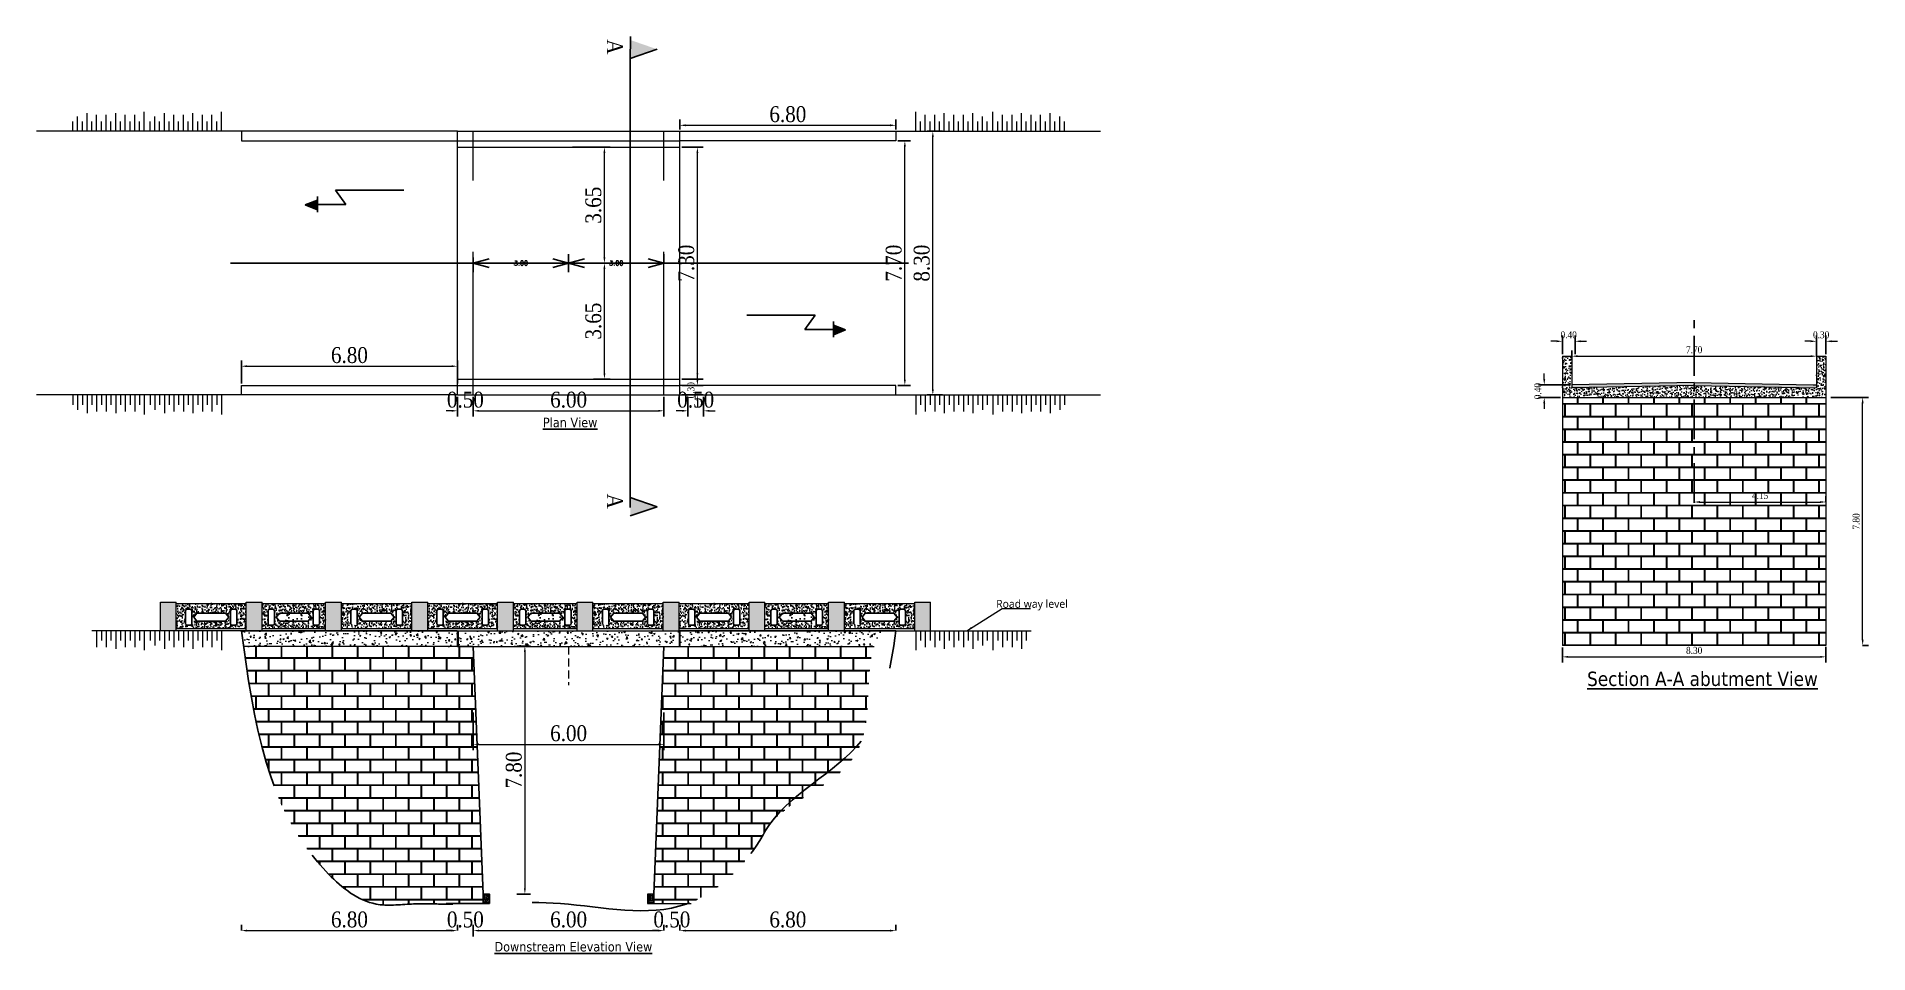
# Model space of a CAD drawing. Header units: inches. Extents: x 6 to 323, y 9 to 93.
# Drawn here: x 6.3 to 63.9, y 9.1 to 38 of the extents above.
import ezdxf

# ---------------------------------------------------------------- set-up
doc = ezdxf.new("R2010")
doc.units = ezdxf.units.IN
doc.header["$MEASUREMENT"] = 0
doc.linetypes.add('CENTER', pattern=[2, 1.25, -0.25, 0.25, -0.25])
doc.linetypes.add('HIDDEN', pattern=[0.375, 0.25, -0.125])
for name, color, linetype in [('center line', 251, 'CENTER'), ('Direction', 6, 'Continuous'), ('ground', 81, 'Continuous'), ('SUBSTR', 6, 'Continuous'), ('TEXT2', 7, 'Continuous')]:
    doc.layers.add(name, color=color, linetype=linetype)
for name, color, linetype, lineweight in [('dima', 7, 'Continuous', 0), ('hach', 251, 'Continuous', 0), ('hand wall', 5, 'Continuous', 9), ('hatch1', 251, 'Continuous', 0), ('text', 1, 'Continuous', 0), ('wall', 4, 'Continuous', 13)]:
    doc.layers.add(name, color=color, linetype=linetype, lineweight=lineweight)
doc.styles.get("Standard").update_dxf_attribs({"font": 'GARA.TTF'})
doc.styles.add('style1', font='txt.shx', dxfattribs={"height": 0.15})
doc.dimstyles.get("Standard").update_dxf_attribs({"dimtxt": 0.7, "dimasz": 0.18, "dimexe": 0.18, "dimexo": 0.0625, "dimgap": 0.09, "dimtad": 1, "dimzin": 0, "dimdsep": 46, "dimtxsty": 'Standard', "dimcen": 0.09, "dimclrd": 253, "dimclre": 21, "dimclrt": 256, "dimadec": 0, "dimazin": 0, "dimtfac": 1, "dimtix": 1, "dimtofl": 0, "dimtmove": 0, "dimatfit": 3, "dimfxl": 1, "dimfxlon": 1, "dimtolj": 1, "dimtzin": 0, "dimlwd": -1, "dimarcsym": 0})
doc.dimstyles.new('Standard$0', dxfattribs={"dimtxt": 1.2, "dimasz": 0.5, "dimexe": 0.28, "dimexo": 0.1625, "dimgap": 0.09, "dimtad": 0, "dimzin": 0, "dimdsep": 46, "dimtxsty": 'style1', "dimblk": 'OPEN30', "dimcen": 0.09, "dimclrd": 1, "dimclre": 5, "dimclrt": 7, "dimadec": 0, "dimazin": 0, "dimtfac": 1, "dimtofl": 0, "dimtmove": 0, "dimatfit": 3, "dimfxl": 0.18, "dimfxlon": 1, "dimtolj": 1, "dimtzin": 0, "dimarcsym": 0})
pattern_1 = [(50, (0, 0), (0.07172602, -0.00627521), [0.0075, -0.0825]), (355, (0, 0), (-0.01387513, 0.07521921), [0.006, -0.066]), (100.4514, (0.00598, -0.00052), (0.05785094, 0.06894395), [0.00637402, -0.07011421]), (46.1842, (0, 0.02), (0.1067241, -0.0165519), [0.01125, -0.12375]), (96.6356, (0.00889, 0.01862), (0.09346627, 0.0974118), [0.00956103, -0.1051713]), (351.1842, (0, 0.02), (0.0934662, 0.09741186), [0.009, -0.099]), (21, (0.01, 0.015), (0.0596907, -0.04026189), [0.0075, -0.0825]), (326, (0.01, 0.015), (0.02433153, 0.072515), [0.006, -0.066]), (71.4514, (0.014974, 0.011645), (0.08402226, 0.03225305), [0.00637402, -0.07011421]), (37.5, (0, 0), (0.001215986, 0.033289385), [0, -0.0652, 0, -0.067, 0, -0.06625]), (7.5, (0, 0), (0.026306954, 0.03944117), [0, -0.0382, 0, -0.0637, 0, -0.02525]), (327.5, (-0.0223, 0), (0.053382244, -0.002255487), [0, -0.025, 0, -0.078, 0, -0.1035]), (317.5, (-0.0323, 0), (0.05831862, 0.0100105), [0, -0.0325, 0, -0.0518, 0, -0.0735])]
pattern_2 = [(50, (0, 0), (0.21517805, -0.01882564), [0.0225, -0.2475]), (355, (0, 0), (-0.0416254, 0.22565764), [0.018, -0.198]), (100.4514, (0.01793, -0.00157), (0.1735528, 0.20683186), [0.01912206, -0.2103426]), (46.1842, (0, 0.06), (0.3201723, -0.0496557), [0.03375, -0.37125]), (96.6356, (0.02668, 0.05586), (0.2803988, 0.2922354), [0.0286831, -0.3155139]), (351.1842, (0, 0.06), (0.2803986, 0.2922356), [0.027, -0.297]), (21, (0.03, 0.045), (0.1790721, -0.12078567), [0.0225, -0.2475]), (326, (0.03, 0.045), (0.0729946, 0.217545), [0.018, -0.198]), (71.4514, (0.04492, 0.03493), (0.2520668, 0.09675915), [0.01912206, -0.2103426]), (37.5, (0, 0), (0.00364796, 0.09986816), [0, -0.1956, 0, -0.201, 0, -0.19875]), (7.5, (0, 0), (0.07892086, 0.11832351), [0, -0.1146, 0, -0.1911, 0, -0.07575]), (327.5, (-0.0669, 0), (0.16014673, -0.00676646), [0, -0.075, 0, -0.234, 0, -0.3105]), (317.5, (-0.0969, 0), (0.17495585, 0.0300315), [0, -0.0975, 0, -0.1554, 0, -0.2205])]
pattern_3 = [(50, (-35.80227, 0.12144), (0.21517805, -0.01882564), [0.0225, -0.2475]), (355, (-35.80227, 0.12144), (-0.0416254, 0.22565764), [0.018, -0.198]), (100.4514, (-35.78434, 0.11987), (0.1735528, 0.20683186), [0.01912206, -0.2103426]), (46.1842, (-35.80227, 0.18144), (0.3201723, -0.0496557), [0.03375, -0.37125]), (96.6356, (-35.7756, 0.1773), (0.2803988, 0.2922354), [0.0286831, -0.3155139]), (351.1842, (-35.80227, 0.18144), (0.2803986, 0.2922356), [0.027, -0.297]), (21, (-35.77227, 0.16644), (0.1790721, -0.12078567), [0.0225, -0.2475]), (326, (-35.77227, 0.16644), (0.0729946, 0.217545), [0.018, -0.198]), (71.4514, (-35.75735, 0.15638), (0.2520668, 0.09675915), [0.01912206, -0.2103426]), (37.5, (-35.80227, 0.12144), (0.00364796, 0.09986816), [0, -0.1956, 0, -0.201, 0, -0.19875]), (7.5, (-35.80227, 0.12144), (0.07892086, 0.11832351), [0, -0.1146, 0, -0.1911, 0, -0.07575]), (327.5, (-35.86917, 0.12144), (0.16014673, -0.00676646), [0, -0.075, 0, -0.234, 0, -0.3105]), (317.5, (-35.89917, 0.12144), (0.17495585, 0.0300315), [0, -0.0975, 0, -0.1554, 0, -0.2205])]
pattern_4 = [(50, (-43.71796, 0.12144), (0.21517805, -0.01882564), [0.0225, -0.2475]), (355, (-43.71796, 0.12144), (-0.0416254, 0.22565764), [0.018, -0.198]), (100.4514, (-43.70003, 0.11987), (0.1735528, 0.20683186), [0.01912206, -0.2103426]), (46.1842, (-43.71796, 0.18144), (0.3201723, -0.0496557), [0.03375, -0.37125]), (96.6356, (-43.69128, 0.1773), (0.2803988, 0.2922354), [0.0286831, -0.3155139]), (351.1842, (-43.71796, 0.18144), (0.2803986, 0.2922356), [0.027, -0.297]), (21, (-43.68796, 0.16644), (0.1790721, -0.12078567), [0.0225, -0.2475]), (326, (-43.68796, 0.16644), (0.0729946, 0.217545), [0.018, -0.198]), (71.4514, (-43.67304, 0.15638), (0.2520668, 0.09675915), [0.01912206, -0.2103426]), (37.5, (-43.71796, 0.12144), (0.00364796, 0.09986816), [0, -0.1956, 0, -0.201, 0, -0.19875]), (7.5, (-43.71796, 0.12144), (0.07892086, 0.11832351), [0, -0.1146, 0, -0.1911, 0, -0.07575]), (327.5, (-43.78486, 0.12144), (0.16014673, -0.00676646), [0, -0.075, 0, -0.234, 0, -0.3105]), (317.5, (-43.81486, 0.12144), (0.17495585, 0.0300315), [0, -0.0975, 0, -0.1554, 0, -0.2205])]
pattern_5 = [(50, (-27.88659, 0.12144), (0.21517805, -0.01882564), [0.0225, -0.2475]), (355, (-27.88659, 0.12144), (-0.0416254, 0.22565764), [0.018, -0.198]), (100.4514, (-27.86866, 0.11987), (0.1735528, 0.20683186), [0.01912206, -0.2103426]), (46.1842, (-27.8866, 0.18144), (0.3201723, -0.0496557), [0.03375, -0.37125]), (96.6356, (-27.8599, 0.1773), (0.2803988, 0.2922354), [0.0286831, -0.3155139]), (351.1842, (-27.8866, 0.18144), (0.2803986, 0.2922356), [0.027, -0.297]), (21, (-27.85659, 0.16644), (0.1790721, -0.12078567), [0.0225, -0.2475]), (326, (-27.85659, 0.16644), (0.0729946, 0.217545), [0.018, -0.198]), (71.4514, (-27.84166, 0.15638), (0.2520668, 0.09675915), [0.01912206, -0.2103426]), (37.5, (-27.88659, 0.12144), (0.00364796, 0.09986816), [0, -0.1956, 0, -0.201, 0, -0.19875]), (7.5, (-27.88659, 0.12144), (0.07892086, 0.11832351), [0, -0.1146, 0, -0.1911, 0, -0.07575]), (327.5, (-27.95349, 0.12144), (0.16014673, -0.00676646), [0, -0.075, 0, -0.234, 0, -0.3105]), (317.5, (-27.98349, 0.12144), (0.17495585, 0.0300315), [0, -0.0975, 0, -0.1554, 0, -0.2205])]

msp = doc.modelspace()

# ---------------------------------------------------------------- texts
at = {"layer": 'hach', "char_height": 0.5, "width": 0.99135, "attachment_point": 1, "rotation": 270}
for insert in [(24.727, 37.879), (24.727, 23.58)]:
    msp.add_mtext('{\\fGaramond|b0|i0|c0|p18;\\C2;A}', dxfattribs=dict(at, insert=insert))
at = {"layer": 'text', "insert": (36.482, 20.235), "char_height": 0.25, "width": 5.1366, "attachment_point": 1}
msp.add_mtext('{\\fSegoe UI|b0|i0|c0|p34;Road way level}', dxfattribs=at)
at = {"layer": 'TEXT2', "attachment_point": 1}
for s, insert, char_height, width in [('{\\fTahoma|b0|i0|c0|p34;\\LPlan View}', (22.215, 25.968), 0.3, 6.69771), ('{\\fTahoma|b0|i0|c0|p34;\\LSection A-A abutment View}', (55.083, 17.976), 0.45, 9.54985), ('{\\fTahoma|b0|i0|c0|p34;\\LDownstream Elevation View}', (20.69, 9.471), 0.3, 13.95617)]:
    msp.add_mtext(s, dxfattribs=dict(at, insert=insert, char_height=char_height, width=width))

# ---------------------------------------------------------------- blocks, each defined once
blk = doc.blocks.new('*D3')
at = {"layer": 'Defpoints', "color": 0}
for p in [(12.724, 9.827), (19.524, 9.827), (19.524, 9.827)]:
    blk.add_point(p, dxfattribs=at)
at = {"layer": 'dima', "color": 21, "lineweight": -2}
for p, q in [((12.724, 9.827), (12.724, 10.007)), ((19.524, 9.827), (19.524, 10.007))]:
    blk.add_line(p, q, dxfattribs=at)
at = {"layer": 'dima', "color": 253}
blk.add_line((12.904, 9.827), (19.344, 9.827), dxfattribs=at)
for points in [[(12.904, 9.857), (12.904, 9.797), (12.724, 9.827)], [(19.344, 9.857), (19.344, 9.797), (19.524, 9.827)]]:
    blk.add_solid(points, dxfattribs=at)
at = {"layer": 'dima', "insert": (16.124, 10.173), "char_height": 0.5, "attachment_point": 5}
blk.add_mtext('\\A1;6.80', dxfattribs=at)
blk = doc.blocks.new('*D4')
at = {"layer": 'Defpoints', "color": 0}
for p in [(20.024, 9.925), (26.024, 9.827), (26.024, 9.827)]:
    blk.add_point(p, dxfattribs=at)
at = {"layer": 'dima', "color": 21, "lineweight": -2}
for p, q in [((20.024, 9.863), (20.024, 9.647)), ((26.024, 9.827), (26.024, 10.007))]:
    blk.add_line(p, q, dxfattribs=at)
at = {"layer": 'dima', "color": 253}
blk.add_line((20.204, 9.827), (25.844, 9.827), dxfattribs=at)
for points in [[(20.204, 9.857), (20.204, 9.797), (20.024, 9.827)], [(25.844, 9.857), (25.844, 9.797), (26.024, 9.827)]]:
    blk.add_solid(points, dxfattribs=at)
at = {"layer": 'dima', "insert": (23.024, 10.173), "char_height": 0.5, "attachment_point": 5}
blk.add_mtext('\\A1;6.00', dxfattribs=at)
blk = doc.blocks.new('*D5')
at = {"layer": 'Defpoints', "color": 0}
for p in [(26.524, 9.827), (33.324, 9.827), (33.324, 9.827)]:
    blk.add_point(p, dxfattribs=at)
at = {"layer": 'dima', "color": 21, "lineweight": -2}
for p, q in [((26.524, 9.827), (26.524, 10.007)), ((33.324, 9.827), (33.324, 10.007))]:
    blk.add_line(p, q, dxfattribs=at)
at = {"layer": 'dima', "color": 253}
blk.add_line((26.704, 9.827), (33.144, 9.827), dxfattribs=at)
for points in [[(26.704, 9.857), (26.704, 9.797), (26.524, 9.827)], [(33.144, 9.857), (33.144, 9.797), (33.324, 9.827)]]:
    blk.add_solid(points, dxfattribs=at)
at = {"layer": 'dima', "insert": (29.924, 10.173), "char_height": 0.5, "attachment_point": 5}
blk.add_mtext('\\A1;6.80', dxfattribs=at)
blk = doc.blocks.new('*D9')
at = {"layer": 'Defpoints', "color": 0}
for p in [(19.524, 26.683), (20.024, 26.683), (20.024, 26.185)]:
    blk.add_point(p, dxfattribs=at)
at = {"layer": 'dima', "color": 21, "lineweight": -2}
for p, q in [((19.524, 26.621), (19.524, 26.005)), ((20.024, 26.621), (20.024, 26.005))]:
    blk.add_line(p, q, dxfattribs=at)
at = {"layer": 'dima', "color": 253}
for p, q in [((19.344, 26.185), (19.164, 26.185)), ((20.204, 26.185), (20.384, 26.185))]:
    blk.add_line(p, q, dxfattribs=at)
for points in [[(19.344, 26.215), (19.344, 26.155), (19.524, 26.185)], [(20.204, 26.215), (20.204, 26.155), (20.024, 26.185)]]:
    blk.add_solid(points, dxfattribs=at)
at = {"layer": 'dima', "insert": (19.774, 26.531), "char_height": 0.5, "attachment_point": 5}
blk.add_mtext('\\A1;0.50', dxfattribs=at)
blk = doc.blocks.new('*D10')
at = {"layer": 'Defpoints', "color": 0}
for p in [(20.024, 26.683), (26.024, 26.683), (26.024, 26.185)]:
    blk.add_point(p, dxfattribs=at)
at = {"layer": 'dima', "color": 21, "lineweight": -2}
for p, q in [((20.024, 26.621), (20.024, 26.005)), ((26.024, 26.621), (26.024, 26.005))]:
    blk.add_line(p, q, dxfattribs=at)
at = {"layer": 'dima', "color": 253}
blk.add_line((20.204, 26.185), (25.844, 26.185), dxfattribs=at)
for points in [[(20.204, 26.215), (20.204, 26.155), (20.024, 26.185)], [(25.844, 26.215), (25.844, 26.155), (26.024, 26.185)]]:
    blk.add_solid(points, dxfattribs=at)
at = {"layer": 'dima', "insert": (23.024, 26.531), "char_height": 0.5, "attachment_point": 5}
blk.add_mtext('\\A1;6.00', dxfattribs=at)
blk = doc.blocks.new('*D11')
at = {"layer": 'Defpoints', "color": 0}
for p in [(26.774, 26.683), (27.274, 26.683), (27.274, 26.185)]:
    blk.add_point(p, dxfattribs=at)
at = {"layer": 'dima', "color": 21, "lineweight": -2}
for p, q in [((26.774, 26.621), (26.774, 26.005)), ((27.274, 26.621), (27.274, 26.005))]:
    blk.add_line(p, q, dxfattribs=at)
at = {"layer": 'dima', "color": 253}
for p, q in [((26.594, 26.185), (26.414, 26.185)), ((27.454, 26.185), (27.634, 26.185))]:
    blk.add_line(p, q, dxfattribs=at)
for points in [[(26.594, 26.215), (26.594, 26.155), (26.774, 26.185)], [(27.454, 26.215), (27.454, 26.155), (27.274, 26.185)]]:
    blk.add_solid(points, dxfattribs=at)
at = {"layer": 'dima', "insert": (27.024, 26.531), "char_height": 0.5, "attachment_point": 5}
blk.add_mtext('\\A1;0.50', dxfattribs=at)
blk = doc.blocks.new('*D12')
at = {"layer": 'Defpoints', "color": 0}
for p in [(26.524, 26.983), (26.524, 26.683), (27.077, 26.983)]:
    blk.add_point(p, dxfattribs=at)
at = {"layer": 'dima', "color": 253}
for p, q in [((27.077, 27.163), (27.077, 27.343)), ((27.077, 26.503), (27.077, 26.323))]:
    blk.add_line(p, q, dxfattribs=at)
at = {"layer": 'dima', "color": 21, "lineweight": -2}
for p, q in [((26.587, 26.983), (27.257, 26.983)), ((26.587, 26.683), (27.257, 26.683))]:
    blk.add_line(p, q, dxfattribs=at)
at = {"layer": 'dima', "color": 253}
for points in [[(27.047, 27.163), (27.107, 27.163), (27.077, 26.983)], [(27.047, 26.503), (27.107, 26.503), (27.077, 26.683)]]:
    blk.add_solid(points, dxfattribs=at)
at = {"layer": 'dima', "insert": (26.875, 26.833), "char_height": 0.22, "attachment_point": 5, "rotation": 90}
blk.add_mtext('\\A1;0.30', dxfattribs=at)
blk = doc.blocks.new('*D13')
at = {"layer": 'Defpoints', "color": 0}
for p in [(26.524, 34.481), (27.077, 34.481), (26.524, 27.183)]:
    blk.add_point(p, dxfattribs=at)
at = {"layer": 'dima', "color": 21, "lineweight": -2}
for p, q in [((26.587, 34.481), (27.257, 34.481)), ((26.587, 27.183), (27.257, 27.183))]:
    blk.add_line(p, q, dxfattribs=at)
at = {"layer": 'dima', "color": 253}
blk.add_line((27.077, 27.363), (27.077, 34.301), dxfattribs=at)
for points in [[(27.047, 34.301), (27.107, 34.301), (27.077, 34.481)], [(27.047, 27.363), (27.107, 27.363), (27.077, 27.183)]]:
    blk.add_solid(points, dxfattribs=at)
at = {"layer": 'dima', "insert": (26.732, 30.832), "char_height": 0.5, "attachment_point": 5, "rotation": 90}
blk.add_mtext('\\A1;7.30', dxfattribs=at)
blk = doc.blocks.new('*D21')
at = {"layer": 'Defpoints', "color": 0}
for p in [(58.453, 26.604), (63.757, 26.604), (63.757, 18.804)]:
    blk.add_point(p, dxfattribs=at)
at = {"layer": 'dima', "color": 21, "lineweight": -2}
for p, q in [((62.757, 26.604), (63.937, 26.604)), ((63.757, 18.804), (63.937, 18.804))]:
    blk.add_line(p, q, dxfattribs=at)
at = {"layer": 'dima', "color": 253}
blk.add_line((63.757, 18.984), (63.757, 26.424), dxfattribs=at)
for points in [[(63.727, 26.424), (63.787, 26.424), (63.757, 26.604)], [(63.727, 18.984), (63.787, 18.984), (63.757, 18.804)]]:
    blk.add_solid(points, dxfattribs=at)
at = {"layer": 'dima', "insert": (63.554, 22.704), "char_height": 0.22, "attachment_point": 5, "rotation": 90}
blk.add_mtext('\\A1;7.80', dxfattribs=at)
blk = doc.blocks.new('*D22')
at = {"layer": 'Defpoints', "color": 0}
for p in [(53.734, 27.004), (54.304, 26.604), (54.604, 27.004)]:
    blk.add_point(p, dxfattribs=at)
at = {"layer": 'dima', "color": 253}
for p, q in [((53.734, 27.184), (53.734, 27.364)), ((53.734, 26.424), (53.734, 26.244))]:
    blk.add_line(p, q, dxfattribs=at)
at = {"layer": 'dima', "color": 21, "lineweight": -2}
for p, q in [((54.542, 27.004), (53.554, 27.004)), ((54.242, 26.604), (53.554, 26.604))]:
    blk.add_line(p, q, dxfattribs=at)
at = {"layer": 'dima', "color": 253}
for points in [[(53.704, 27.184), (53.764, 27.184), (53.734, 27.004)], [(53.704, 26.424), (53.764, 26.424), (53.734, 26.604)]]:
    blk.add_solid(points, dxfattribs=at)
at = {"layer": 'dima', "insert": (53.532, 26.804), "char_height": 0.22, "attachment_point": 5, "rotation": 90}
blk.add_mtext('\\A1;0.40', dxfattribs=at)
blk = doc.blocks.new('*D23')
at = {"layer": 'Defpoints', "color": 0}
for p in [(54.704, 28.373), (54.304, 27.904), (54.704, 27.904)]:
    blk.add_point(p, dxfattribs=at)
at = {"layer": 'dima', "color": 253}
for p, q in [((54.124, 28.373), (53.944, 28.373)), ((54.884, 28.373), (55.064, 28.373))]:
    blk.add_line(p, q, dxfattribs=at)
at = {"layer": 'dima', "color": 21, "lineweight": -2}
for p, q in [((54.304, 27.966), (54.304, 28.553)), ((54.704, 27.966), (54.704, 28.553))]:
    blk.add_line(p, q, dxfattribs=at)
at = {"layer": 'dima', "color": 253}
for points in [[(54.124, 28.403), (54.124, 28.343), (54.304, 28.373)], [(54.884, 28.403), (54.884, 28.343), (54.704, 28.373)]]:
    blk.add_solid(points, dxfattribs=at)
at = {"layer": 'dima', "insert": (54.504, 28.576), "char_height": 0.22, "attachment_point": 5}
blk.add_mtext('\\A1;0.40', dxfattribs=at)
blk = doc.blocks.new('*D16')
at = {"layer": 'Defpoints', "color": 0}
for p in [(54.604, 27.904), (62.301, 27.904), (62.301, 27.904)]:
    blk.add_point(p, dxfattribs=at)
at = {"layer": 'dima', "color": 21, "lineweight": -2}
for p, q in [((54.604, 27.904), (54.604, 28.084)), ((62.301, 27.904), (62.301, 28.084))]:
    blk.add_line(p, q, dxfattribs=at)
at = {"layer": 'dima', "color": 253}
blk.add_line((54.784, 27.904), (62.121, 27.904), dxfattribs=at)
for points in [[(54.784, 27.934), (54.784, 27.874), (54.604, 27.904)], [(62.121, 27.934), (62.121, 27.874), (62.301, 27.904)]]:
    blk.add_solid(points, dxfattribs=at)
at = {"layer": 'dima', "insert": (58.453, 28.106), "char_height": 0.22, "attachment_point": 5}
blk.add_mtext('\\A1;7.70', dxfattribs=at)
blk = doc.blocks.new('*D24')
at = {"layer": 'Defpoints', "color": 0}
for p in [(62.601, 28.373), (62.301, 27.904), (62.601, 27.904)]:
    blk.add_point(p, dxfattribs=at)
at = {"layer": 'dima', "color": 253}
for p, q in [((62.121, 28.373), (61.941, 28.373)), ((62.781, 28.373), (62.961, 28.373))]:
    blk.add_line(p, q, dxfattribs=at)
at = {"layer": 'dima', "color": 21, "lineweight": -2}
for p, q in [((62.301, 27.966), (62.301, 28.553)), ((62.601, 27.966), (62.601, 28.553))]:
    blk.add_line(p, q, dxfattribs=at)
at = {"layer": 'dima', "color": 253}
for points in [[(62.121, 28.403), (62.121, 28.343), (62.301, 28.373)], [(62.781, 28.403), (62.781, 28.343), (62.601, 28.373)]]:
    blk.add_solid(points, dxfattribs=at)
at = {"layer": 'dima', "insert": (62.451, 28.576), "char_height": 0.22, "attachment_point": 5}
blk.add_mtext('\\A1;0.30', dxfattribs=at)
blk = doc.blocks.new('*D26')
at = {"layer": 'Defpoints', "color": 0}
for p in [(24.151, 30.832), (24.151, 30.832), (23.741, 27.183)]:
    blk.add_point(p, dxfattribs=at)
at = {"layer": 'dima', "color": 21, "lineweight": -2}
for p, q in [((24.151, 30.832), (24.331, 30.832)), ((23.803, 27.183), (24.331, 27.183))]:
    blk.add_line(p, q, dxfattribs=at)
at = {"layer": 'dima', "color": 253}
blk.add_line((24.151, 27.363), (24.151, 30.652), dxfattribs=at)
for points in [[(24.121, 30.652), (24.181, 30.652), (24.151, 30.832)], [(24.121, 27.363), (24.181, 27.363), (24.151, 27.183)]]:
    blk.add_solid(points, dxfattribs=at)
at = {"layer": 'dima', "insert": (23.805, 29.008), "char_height": 0.5, "attachment_point": 5, "rotation": 90}
blk.add_mtext('\\A1;3.65', dxfattribs=at)
blk = doc.blocks.new('*D27')
at = {"layer": 'Defpoints', "color": 0}
for p in [(23.024, 34.481), (24.151, 34.481), (24.151, 30.832)]:
    blk.add_point(p, dxfattribs=at)
at = {"layer": 'dima', "color": 21, "lineweight": -2}
for p, q in [((23.151, 34.481), (24.331, 34.481)), ((24.151, 30.832), (23.971, 30.832))]:
    blk.add_line(p, q, dxfattribs=at)
at = {"layer": 'dima', "color": 253}
blk.add_line((24.151, 31.012), (24.151, 34.301), dxfattribs=at)
for points in [[(24.121, 34.301), (24.181, 34.301), (24.151, 34.481)], [(24.121, 31.012), (24.181, 31.012), (24.151, 30.832)]]:
    blk.add_solid(points, dxfattribs=at)
at = {"layer": 'dima', "insert": (23.805, 32.656), "char_height": 0.5, "attachment_point": 5, "rotation": 90}
blk.add_mtext('\\A1;3.65', dxfattribs=at)
blk = doc.blocks.new('*D30')
at = {"layer": 'Defpoints', "color": 0}
for p in [(58.453, 23.221), (62.601, 23.315), (62.601, 23.315)]:
    blk.add_point(p, dxfattribs=at)
at = {"layer": 'dima', "color": 21, "lineweight": -2}
for p, q in [((58.453, 23.284), (58.453, 23.495)), ((62.601, 23.315), (62.601, 23.495))]:
    blk.add_line(p, q, dxfattribs=at)
at = {"layer": 'dima', "color": 253}
blk.add_line((58.633, 23.315), (62.421, 23.315), dxfattribs=at)
for points in [[(58.633, 23.345), (58.633, 23.285), (58.453, 23.315)], [(62.421, 23.345), (62.421, 23.285), (62.601, 23.315)]]:
    blk.add_solid(points, dxfattribs=at)
at = {"layer": 'dima', "insert": (60.527, 23.517), "char_height": 0.22, "attachment_point": 5}
blk.add_mtext('\\A1;4.15', dxfattribs=at)
blk = doc.blocks.new('*D41')
at = {"layer": 'Defpoints', "color": 0}
for p in [(26.524, 34.981), (33.324, 35.17), (33.324, 34.981)]:
    blk.add_point(p, dxfattribs=at)
at = {"layer": 'dima', "color": 21, "lineweight": -2}
for p, q in [((26.524, 35.043), (26.524, 35.35)), ((33.324, 35.043), (33.324, 35.35))]:
    blk.add_line(p, q, dxfattribs=at)
at = {"layer": 'dima', "color": 253}
blk.add_line((26.704, 35.17), (33.144, 35.17), dxfattribs=at)
for points in [[(26.704, 35.2), (26.704, 35.14), (26.524, 35.17)], [(33.144, 35.2), (33.144, 35.14), (33.324, 35.17)]]:
    blk.add_solid(points, dxfattribs=at)
at = {"layer": 'dima', "insert": (29.924, 35.516), "char_height": 0.5, "attachment_point": 5}
blk.add_mtext('\\A1;6.80', dxfattribs=at)
blk = doc.blocks.new('*D42')
at = {"layer": 'Defpoints', "color": 0}
for p in [(19.524, 27.588), (12.724, 26.983), (19.524, 26.983)]:
    blk.add_point(p, dxfattribs=at)
at = {"layer": 'dima', "color": 21, "lineweight": -2}
for p, q in [((12.724, 27.046), (12.724, 27.768)), ((19.524, 27.046), (19.524, 27.768))]:
    blk.add_line(p, q, dxfattribs=at)
at = {"layer": 'dima', "color": 253}
blk.add_line((12.904, 27.588), (19.344, 27.588), dxfattribs=at)
for points in [[(12.904, 27.618), (12.904, 27.558), (12.724, 27.588)], [(19.344, 27.618), (19.344, 27.558), (19.524, 27.588)]]:
    blk.add_solid(points, dxfattribs=at)
at = {"layer": 'dima', "insert": (16.124, 27.934), "char_height": 0.5, "attachment_point": 5}
blk.add_mtext('\\A1;6.80', dxfattribs=at)
blk = doc.blocks.new('_Open30')
at = {"color": 0, "linetype": 'ByBlock', "lineweight": -2}
for p, q in [((-1, 0.27), (0, 0)), ((0, 0), (-1, -0.27)), ((0, 0), (-1, 0))]:
    blk.add_line(p, q, dxfattribs=at)
blk = doc.blocks.new('*D44')
at = {"layer": 'Defpoints', "color": 0}
for p in [(20.024, 34.481), (23.024, 34.481), (20.024, 30.832)]:
    blk.add_point(p, dxfattribs=at)
at = {"layer": 'dima', "color": 5, "lineweight": -2}
for p, q in [((20.024, 31.012), (20.024, 30.552)), ((23.024, 31.012), (23.024, 30.552))]:
    blk.add_line(p, q, dxfattribs=at)
at = {"layer": 'dima', "color": 1, "lineweight": -2}
for p, q in [((20.524, 30.832), (21.234, 30.832)), ((22.524, 30.832), (21.814, 30.832))]:
    blk.add_line(p, q, dxfattribs=at)
at = {"layer": 'dima', "color": 1, "lineweight": -2, "xscale": 0.5, "yscale": 0.5, "zscale": 0.5, "rotation": 180}
blk.add_blockref('_Open30', (20.024, 30.832), dxfattribs=at)
at = {"layer": 'dima', "color": 1, "lineweight": -2, "xscale": 0.5, "yscale": 0.5, "zscale": 0.5}
blk.add_blockref('_Open30', (23.024, 30.832), dxfattribs=at)
at = {"layer": 'dima', "color": 7, "insert": (21.524, 30.832), "char_height": 0.15, "attachment_point": 5, "style": 'style1'}
blk.add_mtext('\\A1;3.00', dxfattribs=at)
blk = doc.blocks.new('*D49')
at = {"layer": 'Defpoints', "color": 0}
for p in [(23.024, 30.832), (26.024, 30.832), (26.024, 30.832)]:
    blk.add_point(p, dxfattribs=at)
at = {"layer": 'dima', "color": 5, "lineweight": -2}
for p, q in [((23.024, 30.832), (23.024, 31.112)), ((26.024, 30.832), (26.024, 31.112))]:
    blk.add_line(p, q, dxfattribs=at)
at = {"layer": 'dima', "color": 1, "lineweight": -2}
for p, q in [((23.524, 30.832), (24.234, 30.832)), ((25.524, 30.832), (24.814, 30.832))]:
    blk.add_line(p, q, dxfattribs=at)
at = {"layer": 'dima', "color": 1, "lineweight": -2, "xscale": 0.5, "yscale": 0.5, "zscale": 0.5, "rotation": 180}
blk.add_blockref('_Open30', (23.024, 30.832), dxfattribs=at)
at = {"layer": 'dima', "color": 1, "lineweight": -2, "xscale": 0.5, "yscale": 0.5, "zscale": 0.5}
blk.add_blockref('_Open30', (26.024, 30.832), dxfattribs=at)
at = {"layer": 'dima', "color": 7, "insert": (24.524, 30.832), "char_height": 0.15, "attachment_point": 5, "style": 'style1'}
blk.add_mtext('\\A1;3.00', dxfattribs=at)
blk = doc.blocks.new('*D50')
at = {"layer": 'Defpoints', "color": 0}
for p in [(19.524, 9.827), (20.024, 9.827), (20.024, 9.827)]:
    blk.add_point(p, dxfattribs=at)
at = {"layer": 'dima', "color": 253}
for p, q in [((19.344, 9.827), (19.164, 9.827)), ((20.204, 9.827), (20.384, 9.827))]:
    blk.add_line(p, q, dxfattribs=at)
at = {"layer": 'dima', "color": 21, "lineweight": -2}
for p, q in [((19.524, 9.827), (19.524, 10.007)), ((20.024, 9.827), (20.024, 10.007))]:
    blk.add_line(p, q, dxfattribs=at)
at = {"layer": 'dima', "color": 253}
for points in [[(19.344, 9.857), (19.344, 9.797), (19.524, 9.827)], [(20.204, 9.857), (20.204, 9.797), (20.024, 9.827)]]:
    blk.add_solid(points, dxfattribs=at)
at = {"layer": 'dima', "insert": (19.774, 10.173), "char_height": 0.5, "attachment_point": 5}
blk.add_mtext('\\A1;0.50', dxfattribs=at)
blk = doc.blocks.new('*D51')
at = {"layer": 'Defpoints', "color": 0}
for p in [(26.024, 9.827), (26.524, 9.827), (26.524, 9.827)]:
    blk.add_point(p, dxfattribs=at)
at = {"layer": 'dima', "color": 253}
for p, q in [((25.844, 9.827), (25.664, 9.827)), ((26.704, 9.827), (26.884, 9.827))]:
    blk.add_line(p, q, dxfattribs=at)
at = {"layer": 'dima', "color": 21, "lineweight": -2}
for p, q in [((26.024, 9.827), (26.024, 10.007)), ((26.524, 9.827), (26.524, 10.007))]:
    blk.add_line(p, q, dxfattribs=at)
at = {"layer": 'dima', "color": 253}
for points in [[(25.844, 9.857), (25.844, 9.797), (26.024, 9.827)], [(26.704, 9.857), (26.704, 9.797), (26.524, 9.827)]]:
    blk.add_solid(points, dxfattribs=at)
at = {"layer": 'dima', "insert": (26.274, 10.173), "char_height": 0.5, "attachment_point": 5}
blk.add_mtext('\\A1;0.50', dxfattribs=at)
blk = doc.blocks.new('*D52')
at = {"layer": 'Defpoints', "color": 0}
for p in [(21.333, 18.779), (21.333, 10.979), (21.647, 10.979)]:
    blk.add_point(p, dxfattribs=at)
at = {"layer": 'dima', "color": 21, "lineweight": -2}
for p, q in [((21.395, 18.779), (21.827, 18.779)), ((21.395, 10.979), (21.827, 10.979))]:
    blk.add_line(p, q, dxfattribs=at)
at = {"layer": 'dima', "color": 253}
blk.add_line((21.647, 18.599), (21.647, 11.159), dxfattribs=at)
for points in [[(21.617, 18.599), (21.677, 18.599), (21.647, 18.779)], [(21.617, 11.159), (21.677, 11.159), (21.647, 10.979)]]:
    blk.add_solid(points, dxfattribs=at)
at = {"layer": 'dima', "insert": (21.302, 14.879), "char_height": 0.5, "attachment_point": 5, "rotation": 90}
blk.add_mtext('\\A1;7.80', dxfattribs=at)
blk = doc.blocks.new('*D54')
at = {"layer": 'Defpoints', "color": 0}
for p in [(33.324, 34.681), (33.607, 34.681), (33.324, 26.983)]:
    blk.add_point(p, dxfattribs=at)
at = {"layer": 'dima', "color": 21, "lineweight": -2}
for p, q in [((33.387, 34.681), (33.787, 34.681)), ((33.387, 26.983), (33.787, 26.983))]:
    blk.add_line(p, q, dxfattribs=at)
at = {"layer": 'dima', "color": 253}
blk.add_line((33.607, 27.163), (33.607, 34.501), dxfattribs=at)
for points in [[(33.577, 34.501), (33.637, 34.501), (33.607, 34.681)], [(33.577, 27.163), (33.637, 27.163), (33.607, 26.983)]]:
    blk.add_solid(points, dxfattribs=at)
at = {"layer": 'dima', "insert": (33.261, 30.832), "char_height": 0.5, "attachment_point": 5, "rotation": 90}
blk.add_mtext('\\A1;7.70', dxfattribs=at)
blk = doc.blocks.new('*D55')
at = {"layer": 'Defpoints', "color": 0}
for p in [(34.488, 34.981), (34.85, 34.981), (34.85, 26.683)]:
    blk.add_point(p, dxfattribs=at)
at = {"layer": 'dima', "color": 21, "lineweight": -2}
for p, q in [((34.788, 34.981), (34.308, 34.981)), ((34.788, 26.683), (34.308, 26.683))]:
    blk.add_line(p, q, dxfattribs=at)
at = {"layer": 'dima', "color": 253}
blk.add_line((34.488, 26.863), (34.488, 34.801), dxfattribs=at)
for points in [[(34.458, 34.801), (34.518, 34.801), (34.488, 34.981)], [(34.458, 26.863), (34.518, 26.863), (34.488, 26.683)]]:
    blk.add_solid(points, dxfattribs=at)
at = {"layer": 'dima', "insert": (34.142, 30.832), "char_height": 0.5, "attachment_point": 5, "rotation": 90}
blk.add_mtext('\\A1;8.30', dxfattribs=at)
blk = doc.blocks.new('*D58')
at = {"layer": 'Defpoints', "color": 0}
for p in [(20.024, 18.766), (26.024, 18.766), (26.024, 15.689)]:
    blk.add_point(p, dxfattribs=at)
at = {"layer": 'dima', "color": 21, "lineweight": -2}
for p, q in [((20.024, 16.689), (20.024, 15.509)), ((26.024, 16.689), (26.024, 15.509))]:
    blk.add_line(p, q, dxfattribs=at)
at = {"layer": 'dima', "color": 253}
blk.add_line((20.204, 15.689), (25.844, 15.689), dxfattribs=at)
for points in [[(20.204, 15.719), (20.204, 15.659), (20.024, 15.689)], [(25.844, 15.719), (25.844, 15.659), (26.024, 15.689)]]:
    blk.add_solid(points, dxfattribs=at)
at = {"layer": 'dima', "insert": (23.024, 16.035), "char_height": 0.5, "attachment_point": 5}
blk.add_mtext('\\A1;6.00', dxfattribs=at)
blk = doc.blocks.new('*D59')
at = {"layer": 'Defpoints', "color": 0}
for p in [(54.304, 18.804), (62.601, 18.819), (62.601, 18.442)]:
    blk.add_point(p, dxfattribs=at)
at = {"layer": 'dima', "color": 21, "lineweight": -2}
for p, q in [((54.304, 18.741), (54.304, 18.262)), ((62.601, 18.756), (62.601, 18.262))]:
    blk.add_line(p, q, dxfattribs=at)
at = {"layer": 'dima', "color": 253}
blk.add_line((54.484, 18.442), (62.421, 18.442), dxfattribs=at)
for points in [[(54.484, 18.472), (54.484, 18.412), (54.304, 18.442)], [(62.421, 18.472), (62.421, 18.412), (62.601, 18.442)]]:
    blk.add_solid(points, dxfattribs=at)
at = {"layer": 'dima', "insert": (58.453, 18.644), "char_height": 0.22, "attachment_point": 5}
blk.add_mtext('\\A1;8.30', dxfattribs=at)

# ---------------------------------------------------------------- dimensions: what is measured, and where the dimension line sits
at = {"layer": 'dima'}
for base, p1, p2, override, picture, middle in [((33.324, 35.17), (26.524, 34.981), (33.324, 34.981), {"dimtxt": 0.5, "dimasz": 0.18, "dimexe": 0.18, "dimexo": 0.0625, "dimtad": 1, "dimtxsty": 'Standard', "dimclrd": 253, "dimclre": 21, "dimclrt": 256, "dimtix": 1, "dimtmove": 1, "dimfxl": 1, "dimlwd": 65535}, '*D41', (29.924, 35.516)), ((19.524, 27.588), (12.724, 26.983), (19.524, 26.983), {"dimtxt": 0.5, "dimasz": 0.18, "dimexe": 0.18, "dimexo": 0.0625, "dimtad": 1, "dimtxsty": 'Standard', "dimclrd": 253, "dimclre": 21, "dimclrt": 256, "dimtix": 1, "dimtmove": 1, "dimfxl": 1, "dimlwd": 65535}, '*D42', (16.124, 27.934)), ((54.704, 28.373), (54.304, 27.904), (54.704, 27.904), {"dimtxt": 0.22, "dimasz": 0.18, "dimexe": 0.18, "dimexo": 0.0625, "dimtad": 1, "dimtxsty": 'Standard', "dimclrd": 253, "dimclre": 21, "dimclrt": 256, "dimtix": 1, "dimtmove": 1, "dimfxl": 1, "dimlwd": 65535}, '*D23', (54.504, 28.576)), ((62.601, 28.373), (62.301, 27.904), (62.601, 27.904), {"dimtxt": 0.22, "dimasz": 0.18, "dimexe": 0.18, "dimexo": 0.0625, "dimtad": 1, "dimtxsty": 'Standard', "dimclrd": 253, "dimclre": 21, "dimclrt": 256, "dimtix": 1, "dimtmove": 1, "dimfxl": 1, "dimlwd": 65535}, '*D24', (62.451, 28.576)), ((62.301, 27.904), (54.604, 27.904), (62.301, 27.904), {"dimtxt": 0.22, "dimasz": 0.18, "dimexe": 0.18, "dimexo": 0.0625, "dimtad": 1, "dimtxsty": 'Standard', "dimclrd": 253, "dimclre": 21, "dimclrt": 256, "dimtix": 1, "dimtmove": 1, "dimfxl": 1, "dimlwd": 65535}, '*D16', (58.453, 28.106)), ((20.024, 26.185), (19.524, 26.683), (20.024, 26.683), {"dimtxt": 0.5, "dimasz": 0.18, "dimexe": 0.18, "dimexo": 0.0625, "dimtad": 1, "dimtxsty": 'Standard', "dimclrd": 253, "dimclre": 21, "dimclrt": 256, "dimtix": 1, "dimtmove": 1, "dimfxl": 1, "dimlwd": 65535}, '*D9', (19.774, 26.531)), ((26.024, 26.185), (20.024, 26.683), (26.024, 26.683), {"dimtxt": 0.5, "dimasz": 0.18, "dimexe": 0.18, "dimexo": 0.0625, "dimtad": 1, "dimtxsty": 'Standard', "dimclrd": 253, "dimclre": 21, "dimclrt": 256, "dimtix": 1, "dimtmove": 1, "dimfxl": 1, "dimlwd": 65535}, '*D10', (23.024, 26.531)), ((27.274, 26.185), (26.774, 26.683), (27.274, 26.683), {"dimtxt": 0.5, "dimasz": 0.18, "dimexe": 0.18, "dimexo": 0.0625, "dimtad": 1, "dimtxsty": 'Standard', "dimclrd": 253, "dimclre": 21, "dimclrt": 256, "dimtix": 1, "dimtmove": 1, "dimfxl": 1, "dimlwd": 65535}, '*D11', (27.024, 26.531)), ((62.601, 23.315), (58.453, 23.221), (62.601, 23.315), {"dimtxt": 0.22, "dimasz": 0.18, "dimexe": 0.18, "dimexo": 0.0625, "dimtad": 1, "dimtxsty": 'Standard', "dimclrd": 253, "dimclre": 21, "dimclrt": 256, "dimtix": 1, "dimtmove": 1, "dimfxl": 1, "dimlwd": 65535}, '*D30', (60.527, 23.517)), ((26.024, 15.689), (20.024, 18.766), (26.024, 18.766), {"dimtxt": 0.5, "dimasz": 0.18, "dimexe": 0.18, "dimexo": 0.0625, "dimtad": 1, "dimtxsty": 'Standard', "dimclrd": 253, "dimclre": 21, "dimclrt": 256, "dimtix": 1, "dimtmove": 1, "dimfxl": 1, "dimlwd": 65535}, '*D58', (23.024, 16.035)), ((62.601, 18.442), (54.304, 18.804), (62.601, 18.819), {"dimtxt": 0.22, "dimasz": 0.18, "dimexe": 0.18, "dimexo": 0.0625, "dimtad": 1, "dimtxsty": 'Standard', "dimclrd": 253, "dimclre": 21, "dimclrt": 256, "dimtix": 1, "dimtmove": 1, "dimfxl": 1, "dimlwd": 65535}, '*D59', (58.453, 18.644)), ((19.524, 9.827), (12.724, 9.827), (19.524, 9.827), {"dimtxt": 0.5, "dimasz": 0.18, "dimexe": 0.18, "dimexo": 0.0625, "dimtad": 1, "dimtxsty": 'Standard', "dimclrd": 253, "dimclre": 21, "dimclrt": 256, "dimtix": 1, "dimtmove": 1, "dimfxl": 1, "dimlwd": 65535}, '*D3', (16.124, 10.173)), ((20.024, 9.827), (19.524, 9.827), (20.024, 9.827), {"dimtxt": 0.5, "dimasz": 0.18, "dimexe": 0.18, "dimexo": 0.0625, "dimtad": 1, "dimtxsty": 'Standard', "dimclrd": 253, "dimclre": 21, "dimclrt": 256, "dimtix": 1, "dimtmove": 1, "dimfxl": 1, "dimlwd": 65535}, '*D50', (19.774, 10.173)), ((26.024, 9.827), (20.024, 9.925), (26.024, 9.827), {"dimtxt": 0.5, "dimasz": 0.18, "dimexe": 0.18, "dimexo": 0.0625, "dimtad": 1, "dimtxsty": 'Standard', "dimclrd": 253, "dimclre": 21, "dimclrt": 256, "dimtix": 1, "dimtmove": 1, "dimfxl": 1, "dimlwd": 65535}, '*D4', (23.024, 10.173)), ((26.524, 9.827), (26.024, 9.827), (26.524, 9.827), {"dimtxt": 0.5, "dimasz": 0.18, "dimexe": 0.18, "dimexo": 0.0625, "dimtad": 1, "dimtxsty": 'Standard', "dimclrd": 253, "dimclre": 21, "dimclrt": 256, "dimtix": 1, "dimtmove": 1, "dimfxl": 1, "dimlwd": 65535}, '*D51', (26.274, 10.173)), ((33.324, 9.827), (26.524, 9.827), (33.324, 9.827), {"dimtxt": 0.5, "dimasz": 0.18, "dimexe": 0.18, "dimexo": 0.0625, "dimtad": 1, "dimtxsty": 'Standard', "dimclrd": 253, "dimclre": 21, "dimclrt": 256, "dimtix": 1, "dimtmove": 1, "dimfxl": 1, "dimlwd": 65535}, '*D5', (29.924, 10.173))]:
    dim = msp.add_linear_dim(base=base, p1=p1, p2=p2, dimstyle='Standard$0', override=override, dxfattribs=at)
    dim.commit()
    dim.dimension.update_dxf_attribs({"geometry": picture, "text_midpoint": middle})
for base, p1, p2, override, picture, middle in [((33.607, 34.681), (33.324, 26.983), (33.324, 34.681), {"dimtxt": 0.5, "dimasz": 0.18, "dimexe": 0.18, "dimexo": 0.0625, "dimtad": 1, "dimtxsty": 'Standard', "dimclrd": 253, "dimclre": 21, "dimclrt": 256, "dimtix": 1, "dimtmove": 1, "dimfxl": 1, "dimlwd": 65535}, '*D54', (33.261, 30.832)), ((34.488, 34.981), (34.85, 26.683), (34.85, 34.981), {"dimtxt": 0.5, "dimasz": 0.18, "dimexe": 0.18, "dimexo": 0.0625, "dimtad": 1, "dimtxsty": 'Standard', "dimclrd": 253, "dimclre": 21, "dimclrt": 256, "dimtix": 1, "dimtmove": 1, "dimfxl": 1, "dimlwd": 65535}, '*D55', (34.142, 30.832)), ((24.151, 34.481), (24.151, 30.832), (23.024, 34.481), {"dimtxt": 0.5, "dimasz": 0.18, "dimexe": 0.18, "dimexo": 0.0625, "dimtad": 1, "dimtxsty": 'Standard', "dimclrd": 253, "dimclre": 21, "dimclrt": 256, "dimtix": 1, "dimtmove": 1, "dimfxl": 1, "dimlwd": 65535}, '*D27', (23.805, 32.656)), ((27.077, 34.481), (26.524, 27.183), (26.524, 34.481), {"dimtxt": 0.5, "dimasz": 0.18, "dimexe": 0.18, "dimexo": 0.0625, "dimtad": 1, "dimtxsty": 'Standard', "dimclrd": 253, "dimclre": 21, "dimclrt": 256, "dimtix": 1, "dimtmove": 1, "dimfxl": 1, "dimlwd": 65535}, '*D13', (26.732, 30.832)), ((24.151, 30.832), (23.741, 27.183), (24.151, 30.832), {"dimtxt": 0.5, "dimasz": 0.18, "dimexe": 0.18, "dimexo": 0.0625, "dimtad": 1, "dimtxsty": 'Standard', "dimclrd": 253, "dimclre": 21, "dimclrt": 256, "dimtix": 1, "dimtmove": 1, "dimfxl": 1, "dimlwd": 65535}, '*D26', (23.805, 29.008)), ((27.077, 26.983), (26.524, 26.683), (26.524, 26.983), {"dimtxt": 0.22, "dimasz": 0.18, "dimexe": 0.18, "dimexo": 0.0625, "dimtad": 1, "dimtxsty": 'Standard', "dimclrd": 253, "dimclre": 21, "dimclrt": 256, "dimtix": 1, "dimtmove": 1, "dimfxl": 1, "dimlwd": 65535}, '*D12', (26.875, 26.833)), ((53.734, 27.004), (54.304, 26.604), (54.604, 27.004), {"dimtxt": 0.22, "dimasz": 0.18, "dimexe": 0.18, "dimexo": 0.0625, "dimtad": 1, "dimtxsty": 'Standard', "dimclrd": 253, "dimclre": 21, "dimclrt": 256, "dimtix": 1, "dimtmove": 1, "dimfxl": 1, "dimlwd": 65535}, '*D22', (53.532, 26.804)), ((63.757, 26.604), (63.757, 18.804), (58.453, 26.604), {"dimtxt": 0.22, "dimasz": 0.18, "dimexe": 0.18, "dimexo": 0.0625, "dimtad": 1, "dimtxsty": 'Standard', "dimclrd": 253, "dimclre": 21, "dimclrt": 256, "dimtix": 1, "dimtmove": 1, "dimfxl": 1, "dimlwd": 65535}, '*D21', (63.554, 22.704)), ((21.647, 10.979), (21.333, 18.779), (21.333, 10.979), {"dimtxt": 0.5, "dimasz": 0.18, "dimexe": 0.18, "dimexo": 0.0625, "dimtad": 1, "dimtxsty": 'Standard', "dimclrd": 253, "dimclre": 21, "dimclrt": 256, "dimtix": 1, "dimtmove": 1, "dimfxl": 1, "dimlwd": 65535}, '*D52', (21.302, 14.879))]:
    dim = msp.add_linear_dim(base=base, p1=p1, p2=p2, angle=90, dimstyle='Standard$0', override=override, dxfattribs=at)
    dim.commit()
    dim.dimension.update_dxf_attribs({"geometry": picture, "text_midpoint": middle})
at = {"layer": 'dima', "color": 1}
for base, p1, p2, picture, middle in [((20.024, 30.832), (23.024, 34.481), (20.024, 34.481), '*D44', (21.524, 30.832)), ((26.024, 30.832), (23.024, 30.832), (26.024, 30.832), '*D49', (24.524, 30.832))]:
    dim = msp.add_linear_dim(base=base, p1=p1, p2=p2, dimstyle='Standard$0', dxfattribs=at)
    dim.commit()
    dim.dimension.update_dxf_attribs({"geometry": picture, "text_midpoint": middle})

# ---------------------------------------------------------------- hatches: boundary and pattern name
h = msp.add_hatch()
h.set_pattern_fill('AR-CONC', color=256, scale=0.07, style=0)
h.set_pattern_definition([(50, (-43.71796, 0.12144), (0.502082, -0.0439265), [0.0525, -0.5775]), (355, (-43.71796, 0.12144), (-0.097126, 0.5265345), [0.042, -0.462]), (100.4514, (-43.6761, 0.1178), (0.4049566, 0.4826077), [0.044618, -0.4907995]), (46.1842, (-43.71796, 0.26144), (0.747069, -0.1158633), [0.07875, -0.86625]), (96.6356, (-43.6557, 0.2518), (0.654264, 0.6818825), [0.066927, -0.736199]), (351.1842, (-43.71796, 0.26144), (0.654263, 0.681883), [0.063, -0.693]), (21, (-43.64796, 0.22644), (0.417835, -0.2818332), [0.0525, -0.5775]), (326, (-43.64796, 0.22644), (0.1703207, 0.507605), [0.042, -0.462]), (71.4514, (-43.61314, 0.20296), (0.588156, 0.2257713), [0.044618, -0.4907995]), (37.5, (-43.71796, 0.12144), (0.0085119, 0.2330257), [0, -0.4564, 0, -0.469, 0, -0.46375]), (7.5, (-43.71796, 0.12144), (0.1841487, 0.2760882), [0, -0.2674, 0, -0.4459, 0, -0.17675]), (327.5, (-43.87406, 0.12144), (0.3736757, -0.0157884), [0, -0.175, 0, -0.546, 0, -0.7245]), (317.5, (-43.94406, 0.12144), (0.4082303, 0.0700735), [0, -0.2275, 0, -0.3626, 0, -0.5145])])
h.paths.add_polyline_path([(13.823, 19.691), (13.923, 19.566), (14.823, 19.566), (14.923, 19.691), (14.823, 19.816), (13.923, 19.816)], flags=17)
h.paths.add_polyline_path([(9.546, 19.314), (9.546, 20.119), (9.973, 20.119), (9.973, 19.314)], flags=9)
h = msp.add_hatch()
h.set_pattern_fill('AR-CONC', color=256, scale=0.03, style=0)
h.set_pattern_definition(pattern_4)
h.paths.add_polyline_path([(10.673, 20.116), (10.673, 19.338), (12.873, 19.338), (12.873, 20.116)])
h.paths.add_polyline_path([(12.223, 19.816), (12.323, 19.691), (12.223, 19.566), (11.323, 19.566), (11.223, 19.691), (11.323, 19.816)], flags=16)
h.paths.add_polyline_path([(11.161, 19.916), (11.161, 19.466, -0.294474), (10.961, 19.466), (10.961, 19.916, -0.294474)], flags=16)
h.paths.add_polyline_path([(12.384, 19.916, -0.294474), (12.584, 19.916), (12.584, 19.466, -0.294474), (12.384, 19.466)], flags=16)
h = msp.add_hatch()
h.set_pattern_fill('AR-CONC', color=256, scale=0.03, style=0)
h.set_pattern_definition(pattern_4)
h.paths.add_polyline_path([(15.373, 20.116), (13.373, 20.116), (13.373, 19.338), (15.373, 19.338)])
h.paths.add_polyline_path([(14.823, 19.816), (14.923, 19.691), (14.823, 19.566), (13.923, 19.566), (13.823, 19.691), (13.923, 19.816)], flags=16)
h.paths.add_polyline_path([(13.761, 19.916), (13.761, 19.466, -0.294474), (13.561, 19.466), (13.561, 19.916, -0.294474)], flags=16)
h.paths.add_polyline_path([(14.984, 19.916, -0.294474), (15.184, 19.916), (15.184, 19.466, -0.294474), (14.984, 19.466)], flags=16)
h = msp.add_hatch()
h.set_pattern_fill('AR-CONC', color=256, scale=0.03, style=0)
h.set_pattern_definition(pattern_4)
h.paths.add_polyline_path([(18.088, 20.116), (15.873, 20.116), (15.873, 19.338), (18.088, 19.338)])
h.paths.add_polyline_path([(17.431, 19.816), (17.531, 19.691), (17.431, 19.566), (16.531, 19.566), (16.431, 19.691), (16.531, 19.816)], flags=16)
h.paths.add_polyline_path([(16.369, 19.916), (16.369, 19.466, -0.294474), (16.169, 19.466), (16.169, 19.916, -0.294474)], flags=16)
h.paths.add_polyline_path([(17.592, 19.916, -0.294474), (17.792, 19.916), (17.792, 19.466, -0.294474), (17.592, 19.466)], flags=16)
h = msp.add_hatch()
h.set_pattern_fill('AR-CONC', color=256, scale=0.07, style=0)
h.set_pattern_definition([(50, (-35.80227, 0.12144), (0.502082, -0.0439265), [0.0525, -0.5775]), (355, (-35.80227, 0.12144), (-0.097126, 0.5265345), [0.042, -0.462]), (100.4514, (-35.76043, 0.1178), (0.4049566, 0.4826077), [0.044618, -0.4907995]), (46.1842, (-35.8023, 0.26144), (0.747069, -0.1158633), [0.07875, -0.86625]), (96.6356, (-35.74, 0.2518), (0.654264, 0.6818825), [0.066927, -0.736199]), (351.1842, (-35.8023, 0.26144), (0.654263, 0.681883), [0.063, -0.693]), (21, (-35.73227, 0.22644), (0.417835, -0.2818332), [0.0525, -0.5775]), (326, (-35.73227, 0.22644), (0.1703207, 0.507605), [0.042, -0.462]), (71.4514, (-35.69745, 0.20296), (0.588156, 0.2257713), [0.044618, -0.4907995]), (37.5, (-35.80227, 0.12144), (0.0085119, 0.2330257), [0, -0.4564, 0, -0.469, 0, -0.46375]), (7.5, (-35.80227, 0.12144), (0.1841487, 0.2760882), [0, -0.2674, 0, -0.4459, 0, -0.17675]), (327.5, (-35.95837, 0.12144), (0.3736757, -0.0157884), [0, -0.175, 0, -0.546, 0, -0.7245]), (317.5, (-36.02837, 0.12144), (0.4082303, 0.0700735), [0, -0.2275, 0, -0.3626, 0, -0.5145])])
h.paths.add_polyline_path([(21.738, 19.691), (21.838, 19.566), (22.738, 19.566), (22.838, 19.691), (22.738, 19.816), (21.838, 19.816)], flags=17)
h.paths.add_polyline_path([(17.462, 19.314), (17.462, 20.119), (17.888, 20.119), (17.888, 19.314)], flags=9)
h = msp.add_hatch()
h.set_pattern_fill('AR-CONC', color=256, scale=0.03, style=0)
h.set_pattern_definition(pattern_3)
h.paths.add_polyline_path([(18.588, 20.116), (18.588, 19.338), (20.788, 19.338), (20.788, 20.116)])
h.paths.add_polyline_path([(20.138, 19.816), (20.238, 19.691), (20.138, 19.566), (19.238, 19.566), (19.138, 19.691), (19.238, 19.816)], flags=16)
h.paths.add_polyline_path([(19.077, 19.916), (19.077, 19.466, -0.294474), (18.877, 19.466), (18.877, 19.916, -0.294474)], flags=16)
h.paths.add_polyline_path([(20.3, 19.916, -0.294474), (20.5, 19.916), (20.5, 19.466, -0.294474), (20.3, 19.466)], flags=16)
h = msp.add_hatch()
h.set_pattern_fill('AR-CONC', color=256, scale=0.03, style=0)
h.set_pattern_definition(pattern_3)
h.paths.add_polyline_path([(23.288, 20.116), (21.288, 20.116), (21.288, 19.338), (23.288, 19.338)])
h.paths.add_polyline_path([(22.738, 19.816), (22.838, 19.691), (22.738, 19.566), (21.838, 19.566), (21.738, 19.691), (21.838, 19.816)], flags=16)
h.paths.add_polyline_path([(21.677, 19.916), (21.677, 19.466, -0.294474), (21.477, 19.466), (21.477, 19.916, -0.294474)], flags=16)
h.paths.add_polyline_path([(22.9, 19.916, -0.294474), (23.1, 19.916), (23.1, 19.466, -0.294474), (22.9, 19.466)], flags=16)
h = msp.add_hatch()
h.set_pattern_fill('AR-CONC', color=256, scale=0.03, style=0)
h.set_pattern_definition(pattern_3)
h.paths.add_polyline_path([(26.004, 20.116), (23.788, 20.116), (23.788, 19.338), (26.004, 19.338)])
h.paths.add_polyline_path([(25.346, 19.816), (25.446, 19.691), (25.346, 19.566), (24.446, 19.566), (24.346, 19.691), (24.446, 19.816)], flags=16)
h.paths.add_polyline_path([(24.285, 19.916), (24.285, 19.466, -0.294474), (24.085, 19.466), (24.085, 19.916, -0.294474)], flags=16)
h.paths.add_polyline_path([(25.508, 19.916, -0.294474), (25.708, 19.916), (25.708, 19.466, -0.294474), (25.508, 19.466)], flags=16)
h = msp.add_hatch()
h.set_pattern_fill('AR-CONC', color=256, scale=0.07, style=0)
h.set_pattern_definition([(50, (-27.8866, 0.12144), (0.502082, -0.0439265), [0.0525, -0.5775]), (355, (-27.8866, 0.12144), (-0.097126, 0.5265345), [0.042, -0.462]), (100.4514, (-27.84475, 0.1178), (0.4049566, 0.4826077), [0.044618, -0.4907995]), (46.1842, (-27.8866, 0.26144), (0.747069, -0.1158633), [0.07875, -0.86625]), (96.6356, (-27.8243, 0.2518), (0.654264, 0.6818825), [0.066927, -0.736199]), (351.1842, (-27.8866, 0.26144), (0.654263, 0.681883), [0.063, -0.693]), (21, (-27.8166, 0.22644), (0.417835, -0.2818332), [0.0525, -0.5775]), (326, (-27.8166, 0.22644), (0.1703207, 0.507605), [0.042, -0.462]), (71.4514, (-27.78177, 0.20296), (0.588156, 0.2257713), [0.044618, -0.4907995]), (37.5, (-27.88659, 0.12144), (0.0085119, 0.2330257), [0, -0.4564, 0, -0.469, 0, -0.46375]), (7.5, (-27.88659, 0.12144), (0.1841487, 0.2760882), [0, -0.2674, 0, -0.4459, 0, -0.17675]), (327.5, (-28.04269, 0.12144), (0.3736757, -0.0157884), [0, -0.175, 0, -0.546, 0, -0.7245]), (317.5, (-28.1127, 0.12144), (0.4082303, 0.0700735), [0, -0.2275, 0, -0.3626, 0, -0.5145])])
h.paths.add_polyline_path([(29.654, 19.691), (29.754, 19.566), (30.654, 19.566), (30.754, 19.691), (30.654, 19.816), (29.754, 19.816)], flags=17)
h.paths.add_polyline_path([(25.378, 19.314), (25.378, 20.119), (25.804, 20.119), (25.804, 19.314)], flags=9)
h = msp.add_hatch()
h.set_pattern_fill('AR-CONC', color=256, scale=0.03, style=0)
h.set_pattern_definition(pattern_5)
h.paths.add_polyline_path([(26.504, 20.116), (26.504, 19.338), (28.704, 19.338), (28.704, 20.116)])
h.paths.add_polyline_path([(28.054, 19.816), (28.154, 19.691), (28.054, 19.566), (27.154, 19.566), (27.054, 19.691), (27.154, 19.816)], flags=16)
h.paths.add_polyline_path([(26.992, 19.916), (26.992, 19.466, -0.294474), (26.792, 19.466), (26.792, 19.916, -0.294474)], flags=16)
h.paths.add_polyline_path([(28.216, 19.916, -0.294474), (28.416, 19.916), (28.416, 19.466, -0.294474), (28.216, 19.466)], flags=16)
h = msp.add_hatch()
h.set_pattern_fill('AR-CONC', color=256, scale=0.03, style=0)
h.set_pattern_definition(pattern_5)
h.paths.add_polyline_path([(29.204, 20.116), (29.204, 19.338), (31.204, 19.338), (31.204, 20.116)])
h.paths.add_polyline_path([(29.654, 19.691), (29.754, 19.816), (30.654, 19.816), (30.754, 19.691), (30.654, 19.566), (29.754, 19.566)], flags=16)
h.paths.add_polyline_path([(29.392, 19.916, -0.294474), (29.592, 19.916), (29.592, 19.466, -0.294474), (29.392, 19.466)], flags=16)
h.paths.add_polyline_path([(30.816, 19.916, -0.294474), (31.016, 19.916), (31.016, 19.466, -0.294474), (30.816, 19.466)], flags=16)
h = msp.add_hatch()
h.set_pattern_fill('AR-CONC', color=256, scale=0.03, style=0)
h.set_pattern_definition(pattern_5)
h.paths.add_polyline_path([(33.92, 20.116), (31.704, 20.116), (31.704, 19.338), (33.92, 19.338)])
h.paths.add_polyline_path([(33.262, 19.816), (33.362, 19.691), (33.262, 19.566), (32.362, 19.566), (32.262, 19.691), (32.362, 19.816)], flags=16)
h.paths.add_polyline_path([(32.2, 19.916), (32.2, 19.466, -0.294474), (32, 19.466), (32, 19.916, -0.294474)], flags=16)
h.paths.add_polyline_path([(33.424, 19.916, -0.294474), (33.624, 19.916), (33.624, 19.466, -0.294474), (33.424, 19.466)], flags=16)
at = {"layer": 'dima'}
h = msp.add_hatch(dxfattribs=at)
h.set_pattern_fill('AR-CONC', scale=0.03, style=0)
h.set_pattern_definition(pattern_2)
h.paths.add_polyline_path([(54.604, 27.904), (54.304, 27.904), (54.304, 26.604), (58.453, 26.604), (58.453, 26.978), (54.604, 26.904)])
h = msp.add_hatch(dxfattribs=at)
h.set_pattern_fill('AR-CONC', scale=0.03, style=0)
h.set_pattern_definition(pattern_2)
h.paths.add_polyline_path([(62.601, 26.604), (62.601, 27.904), (62.301, 27.904), (62.301, 26.904), (58.453, 26.978), (58.453, 26.604)])
h = msp.add_hatch(dxfattribs=at)
h.set_pattern_fill('AR-B816C', scale=0.05, angle=-1e-14, style=0)
h.paths.add_polyline_path([(62.601, 18.804), (62.601, 26.604), (54.304, 26.604), (54.304, 18.804)])
h.paths.add_polyline_path([(60.212, 23.685), (60.842, 23.685), (60.842, 23.35), (60.212, 23.35)], flags=24)
h = msp.add_hatch(color=1, dxfattribs=at)
h.set_gradient(color1=(0, 0, 255), one_color=1, tint=1)
h.paths.add_polyline_path([(58.453, 26.978), (58.453, 27.078), (54.604, 27.004), (54.604, 26.904)])
h = msp.add_hatch(color=1, dxfattribs=at)
h.set_gradient(color1=(0, 0, 255), one_color=1, tint=1)
h.paths.add_polyline_path([(62.301, 27.004), (62.201, 27.004), (58.453, 27.078), (58.453, 26.978), (62.301, 26.904)])
h = msp.add_hatch(dxfattribs=at)
h.set_pattern_fill('AR-B816C', scale=0.05, angle=-1e-14, style=0)
edge = h.paths.add_edge_path()
edge.add_line((20.024, 18.766), (19.524, 18.766))
edge.add_line((19.524, 18.766), (12.793, 18.766))
edge.add_spline(control_points=[(12.793, 18.766), (13.162, 16.11), (13.717, 12.894), (16.713, 10.516), (18.038, 10.691), (18.783, 10.663), (19.537, 10.663), (19.964, 10.676), (20.338, 10.688)], knot_values=[0.480266, 0.480266, 0.480266, 0.480266, 8.138593, 9.904604, 11.024436, 11.996944, 12.158372, 13.286147, 13.286147, 13.286147, 13.286147], degree=3, periodic=0)
edge.add_line((20.338, 10.688), (20.338, 10.979))
edge.add_line((20.338, 10.979), (20.024, 18.766))
h = msp.add_hatch(dxfattribs=at)
h.set_pattern_fill('AR-B816C', scale=0.05, angle=-1e-14, style=0)
h.paths.add_polyline_path([(32.625, 18.766), (26.024, 18.766), (25.71, 10.979), (25.71, 10.679), (26.768, 10.679), (26.807, 10.695), (26.846, 10.711), (26.884, 10.727), (26.923, 10.744), (26.962, 10.761), (27, 10.779), (27.038, 10.797), (27.076, 10.816), (27.114, 10.835), (27.152, 10.854), (27.19, 10.874), (27.227, 10.895), (27.264, 10.916), (27.301, 10.937), (27.338, 10.958), (27.375, 10.981), (27.412, 11.003), (27.448, 11.026), (27.484, 11.049), (27.521, 11.073), (27.556, 11.097), (27.592, 11.121), (27.628, 11.146), (27.663, 11.172), (27.698, 11.197), (27.733, 11.223), (27.768, 11.249), (27.802, 11.276), (27.836, 11.303), (27.87, 11.33), (27.904, 11.358), (27.938, 11.386), (27.971, 11.414), (28.005, 11.443), (28.038, 11.471), (28.07, 11.501), (28.103, 11.53), (28.135, 11.56), (28.167, 11.59), (28.199, 11.62), (28.23, 11.651), (28.262, 11.682), (28.293, 11.713), (28.323, 11.745), (28.354, 11.776), (28.384, 11.808), (28.414, 11.841), (28.444, 11.873), (28.473, 11.906), (28.503, 11.939), (28.532, 11.972), (28.56, 12.005), (28.589, 12.039), (28.617, 12.073), (28.644, 12.107), (28.672, 12.141), (28.699, 12.175), (28.726, 12.21), (28.753, 12.245), (28.779, 12.28), (28.805, 12.315), (28.831, 12.35), (28.856, 12.386), (28.881, 12.421), (28.906, 12.457), (28.93, 12.493), (28.955, 12.529), (28.978, 12.565), (29.002, 12.602), (29.025, 12.638), (29.048, 12.675), (29.07, 12.711), (29.092, 12.748), (29.114, 12.785), (29.136, 12.822), (29.157, 12.859), (29.178, 12.896), (29.199, 12.933), (29.221, 12.969), (29.243, 13.005), (29.266, 13.04), (29.29, 13.074), (29.314, 13.108), (29.339, 13.141), (29.365, 13.174), (29.391, 13.206), (29.418, 13.238), (29.445, 13.269), (29.473, 13.3), (29.502, 13.33), (29.531, 13.36), (29.56, 13.389), (29.59, 13.418), (29.62, 13.446), (29.651, 13.474), (29.683, 13.502), (29.714, 13.529), (29.746, 13.556), (29.779, 13.582), (29.812, 13.609), (29.845, 13.635), (29.879, 13.66), (29.912, 13.686), (29.947, 13.711), (29.981, 13.736), (30.016, 13.76), (30.051, 13.785), (30.086, 13.809), (30.122, 13.833), (30.158, 13.857), (30.194, 13.88), (30.23, 13.904), (30.266, 13.927), (30.303, 13.95), (30.34, 13.973), (30.376, 13.996), (30.413, 14.019), (30.45, 14.042), (30.488, 14.065), (30.525, 14.088), (30.562, 14.111), (30.599, 14.134), (30.637, 14.156), (30.674, 14.179), (30.711, 14.202), (30.748, 14.225), (30.786, 14.248), (30.823, 14.271), (30.86, 14.295), (30.897, 14.318), (30.934, 14.341), (30.971, 14.365), (31.007, 14.389), (31.044, 14.413), (31.08, 14.437), (31.117, 14.461), (31.153, 14.486), (31.188, 14.511), (31.224, 14.536), (31.259, 14.561), (31.294, 14.587), (31.329, 14.613), (31.364, 14.639), (31.398, 14.666), (31.432, 14.693), (31.465, 14.72), (31.499, 14.748), (31.532, 14.776), (31.564, 14.804), (31.596, 14.833), (31.628, 14.862), (31.659, 14.892), (31.69, 14.922), (31.72, 14.953), (31.75, 14.984), (31.78, 15.015), (31.809, 15.048), (31.837, 15.08), (31.865, 15.114), (31.892, 15.147), (31.919, 15.182), (31.945, 15.217), (31.971, 15.252), (31.996, 15.289), (32.02, 15.325), (32.044, 15.363), (32.067, 15.401), (32.09, 15.44), (32.111, 15.48), (32.132, 15.52), (32.153, 15.561), (32.172, 15.603), (32.191, 15.645), (32.209, 15.688), (32.226, 15.732), (32.243, 15.777), (32.259, 15.823), (32.274, 15.87), (32.288, 15.917), (32.301, 15.965), (32.314, 16.014), (32.325, 16.063), (32.337, 16.113), (32.347, 16.164), (32.357, 16.216), (32.366, 16.268), (32.375, 16.32), (32.383, 16.373), (32.391, 16.426), (32.398, 16.48), (32.404, 16.535), (32.411, 16.589), (32.416, 16.644), (32.422, 16.699), (32.427, 16.755), (32.431, 16.811), (32.435, 16.867), (32.44, 16.923), (32.443, 16.979), (32.447, 17.035), (32.45, 17.091), (32.453, 17.148), (32.456, 17.204), (32.459, 17.26), (32.462, 17.316), (32.465, 17.372), (32.467, 17.428), (32.47, 17.484), (32.473, 17.539), (32.475, 17.595), (32.478, 17.65), (32.481, 17.704), (32.484, 17.758), (32.487, 17.812), (32.49, 17.866), (32.494, 17.919), (32.497, 17.971), (32.501, 18.023), (32.506, 18.075), (32.51, 18.125), (32.515, 18.175), (32.52, 18.225), (32.526, 18.274), (32.532, 18.322), (32.538, 18.369), (32.545, 18.415), (32.553, 18.461), (32.561, 18.506), (32.569, 18.55), (32.578, 18.593), (32.588, 18.635), (32.598, 18.675), (32.609, 18.715), (32.621, 18.754)])
h = msp.add_hatch(dxfattribs=at)
h.set_pattern_fill('AR-CONC', scale=0.01, style=0)
h.set_pattern_definition(pattern_1)
h.paths.add_polyline_path([(20.538, 10.979), (20.338, 10.979), (20.338, 10.679), (20.538, 10.679)])
h = msp.add_hatch(dxfattribs=at)
h.set_pattern_fill('AR-CONC', scale=0.01, style=0)
h.set_pattern_definition(pattern_1)
h.paths.add_polyline_path([(25.71, 10.979), (25.51, 10.979), (25.51, 10.679), (25.71, 10.679)])
at = {"layer": 'hach'}
h = msp.add_hatch(dxfattribs=at)
h.set_pattern_fill('AR-SAND', color=256, scale=0.098, style=0)
h.set_pattern_definition([(37.5, (10.17274, 19.26637), (-0.0061733, 0.1888287), [0, -0.14896, 0, -0.1666, 0, -0.15925]), (7.5, (10.17274, 19.26637), (0.173438, 0.27657), [0, -0.08036, 0, -0.13426, 0, -0.05145]), (327.5, (10.0522, 19.26637), (0.305186, 0.0005546), [0, -0.049, 0, -0.1764, 0, -0.2303]), (317.5, (10.0522, 19.26637), (0.2946004, 0.086012), [0, -0.0245, 0, -0.11564, 0, -0.1323])])
h.paths.add_polyline_path([(10.173, 19.266), (10.673, 19.266), (10.673, 20.166), (10.173, 20.166)])
h.paths.add_polyline_path([(12.873, 19.266), (13.373, 19.266), (13.373, 20.166), (12.873, 20.166)])
h.paths.add_polyline_path([(15.873, 20.166), (15.373, 20.166), (15.373, 19.266), (15.873, 19.266)])
h.paths.add_polyline_path([(18.588, 20.166), (18.088, 20.166), (18.088, 19.266), (18.588, 19.266)])
h.paths.add_polyline_path([(9.546, 19.314), (9.546, 20.119), (9.973, 20.119), (9.973, 19.314)], flags=9)
h = msp.add_hatch(dxfattribs=at)
h.set_pattern_fill('AR-SAND', color=256, scale=0.098, style=0)
h.set_pattern_definition([(37.5, (18.08842, 19.26637), (-0.0061733, 0.1888287), [0, -0.14896, 0, -0.1666, 0, -0.15925]), (7.5, (18.08842, 19.26637), (0.173438, 0.27657), [0, -0.08036, 0, -0.13426, 0, -0.05145]), (327.5, (17.96788, 19.26637), (0.305186, 0.0005546), [0, -0.049, 0, -0.1764, 0, -0.2303]), (317.5, (17.96788, 19.26637), (0.2946004, 0.086012), [0, -0.0245, 0, -0.11564, 0, -0.1323])])
h.paths.add_polyline_path([(18.088, 19.266), (18.588, 19.266), (18.588, 20.166), (18.088, 20.166)])
h.paths.add_polyline_path([(20.788, 19.266), (21.288, 19.266), (21.288, 20.166), (20.788, 20.166)])
h.paths.add_polyline_path([(23.788, 20.166), (23.288, 20.166), (23.288, 19.266), (23.788, 19.266)])
h.paths.add_polyline_path([(26.504, 20.166), (26.004, 20.166), (26.004, 19.266), (26.504, 19.266)])
h.paths.add_polyline_path([(17.462, 19.314), (17.462, 20.119), (17.888, 20.119), (17.888, 19.314)], flags=9)
h = msp.add_hatch(dxfattribs=at)
h.set_pattern_fill('AR-SAND', color=256, scale=0.098, style=0)
h.set_pattern_definition([(37.5, (26.0041, 19.26637), (-0.0061733, 0.1888287), [0, -0.14896, 0, -0.1666, 0, -0.15925]), (7.5, (26.0041, 19.26637), (0.173438, 0.27657), [0, -0.08036, 0, -0.13426, 0, -0.05145]), (327.5, (25.88357, 19.26637), (0.305186, 0.0005546), [0, -0.049, 0, -0.1764, 0, -0.2303]), (317.5, (25.88357, 19.26637), (0.2946004, 0.086012), [0, -0.0245, 0, -0.11564, 0, -0.1323])])
h.paths.add_polyline_path([(26.004, 19.266), (26.504, 19.266), (26.504, 20.166), (26.004, 20.166)])
h.paths.add_polyline_path([(28.704, 19.266), (29.204, 19.266), (29.204, 20.166), (28.704, 20.166)])
h.paths.add_polyline_path([(31.704, 20.166), (31.204, 20.166), (31.204, 19.266), (31.704, 19.266)])
h.paths.add_polyline_path([(34.42, 20.166), (33.92, 20.166), (33.92, 19.266), (34.42, 19.266)])
h.paths.add_polyline_path([(25.378, 19.314), (25.378, 20.119), (25.804, 20.119), (25.804, 19.314)], flags=9)
at = {"layer": 'hatch1'}
h = msp.add_hatch(dxfattribs=at)
h.set_pattern_fill('AR-CONC', color=256, scale=0.065, style=0)
edge = h.paths.add_edge_path()
edge.add_line((19.524, 18.766), (19.524, 19.266))
edge.add_line((19.524, 19.266), (12.724, 19.266))
edge.add_spline(control_points=[(12.724, 19.266), (12.747, 19.1), (12.77, 18.933), (12.793, 18.766)], knot_values=[0, 0, 0, 0, 0.480266, 0.480266, 0.480266, 0.480266], degree=3, periodic=0)
edge.add_line((12.793, 18.766), (19.524, 18.766))
h = msp.add_hatch(dxfattribs=at)
h.set_pattern_fill('AR-CONC', color=256, scale=0.065, style=0)
h.set_pattern_definition([(50, (-0.05937, 34.67147), (0.466219, -0.040789), [0.04875, -0.53625]), (355, (-0.05937, 34.67147), (-0.090188, 0.488925), [0.039, -0.429]), (100.4514, (-0.0205, 34.66808), (0.376031, 0.448136), [0.041431, -0.4557424]), (46.1842, (-0.05937, 34.8015), (0.693707, -0.107587), [0.073125, -0.804375]), (96.6356, (-0.00156, 34.7925), (0.607531, 0.633177), [0.062147, -0.683613]), (351.1842, (-0.0594, 34.8015), (0.60753, 0.633177), [0.0585, -0.6435]), (21, (0.00563, 34.76897), (0.3879896, -0.2617023), [0.04875, -0.53625]), (326, (0.00563, 34.76897), (0.158155, 0.4713475), [0.039, -0.429]), (71.4514, (0.03797, 34.74717), (0.546145, 0.209645), [0.041431, -0.4557424]), (37.5, (-0.05937, 34.67147), (0.0079039, 0.216381), [0, -0.4238, 0, -0.4355, 0, -0.430625]), (7.5, (-0.05937, 34.67147), (0.1709952, 0.2563676), [0, -0.2483, 0, -0.41405, 0, -0.164125]), (327.5, (-0.20432, 34.67147), (0.3469846, -0.0146607), [0, -0.1625, 0, -0.507, 0, -0.67275]), (317.5, (-0.26932, 34.67147), (0.379071, 0.0650682), [0, -0.21125, 0, -0.3367, 0, -0.47775])])
h.paths.add_polyline_path([(26.524, 18.766), (26.524, 19.266), (19.524, 19.266), (19.524, 18.766)])
h = msp.add_hatch(dxfattribs=at)
h.set_pattern_fill('AR-CONC', color=256, scale=0.065, style=0)
h.set_pattern_definition([(50, (0, 0), (0.466219, -0.040789), [0.04875, -0.53625]), (355, (0, 0), (-0.0901884, 0.488925), [0.039, -0.429]), (100.4514, (0.03885, -0.0034), (0.376031, 0.4481357), [0.041431, -0.4557424]), (46.1842, (0, 0.13), (0.693707, -0.107587), [0.073125, -0.804375]), (96.6356, (0.0578, 0.12103), (0.607531, 0.633177), [0.062147, -0.683613]), (351.1842, (0, 0.13), (0.60753, 0.633177), [0.0585, -0.6435]), (21, (0.065, 0.0975), (0.3879896, -0.2617023), [0.04875, -0.53625]), (326, (0.065, 0.0975), (0.158155, 0.4713475), [0.039, -0.429]), (71.4514, (0.09733, 0.0757), (0.5461447, 0.209645), [0.041431, -0.4557424]), (37.5, (0, 0), (0.0079039, 0.216381), [0, -0.4238, 0, -0.4355, 0, -0.430625]), (7.5, (0, 0), (0.1709952, 0.2563676), [0, -0.2483, 0, -0.41405, 0, -0.164125]), (327.5, (-0.14495, 0), (0.3469846, -0.0146607), [0, -0.1625, 0, -0.507, 0, -0.67275]), (317.5, (-0.20995, 0), (0.379071, 0.0650682), [0, -0.21125, 0, -0.3367, 0, -0.47775])])
edge = h.paths.add_edge_path()
edge.add_spline(control_points=[(32.625, 18.766), (32.713, 19.04), (32.858, 19.226), (33.105, 19.266)], knot_values=[29.67782, 29.67782, 29.67782, 29.67782, 30.599586, 30.599586, 30.599586, 30.599586], degree=3, periodic=0)
edge.add_line((33.105, 19.266), (26.524, 19.266))
edge.add_line((26.524, 19.266), (26.524, 18.766))
edge.add_line((26.524, 18.766), (32.625, 18.766))
at = {"layer": 'text'}
h = msp.add_hatch(color=256, dxfattribs=at)
h.set_gradient(color1=(0, 0, 255), one_color=1, tint=1)
h.paths.add_polyline_path([(24.966, 37.854), (24.965, 37.272), (25.809, 37.563)])
h = msp.add_hatch(color=256, dxfattribs=at)
h.set_gradient(color1=(0, 0, 255), one_color=1, tint=1)
h.paths.add_polyline_path([(15.116, 32.512), (15.116, 32.815), (14.734, 32.665)])
h = msp.add_hatch(color=256, dxfattribs=at)
h.set_gradient(color1=(0, 0, 255), one_color=1, tint=1)
h.paths.add_polyline_path([(31.74, 28.732), (31.358, 28.882), (31.358, 28.578)])
h = msp.add_hatch(color=256, dxfattribs=at)
h.set_gradient(color1=(0, 0, 255), one_color=1, tint=1)
h.paths.add_polyline_path([(24.966, 23.458), (24.965, 22.876), (25.809, 23.167)])

# ---------------------------------------------------------------- linework, layer by layer
for p, q in [((10.961, 19.916), (10.961, 19.466)), ((11.161, 19.916), (11.161, 19.466)), ((11.323, 19.816), (11.223, 19.691)), ((11.223, 19.691), (11.323, 19.566)), ((11.323, 19.816), (12.223, 19.816)), ((12.223, 19.816), (12.323, 19.691)), ((12.323, 19.691), (12.223, 19.566)), ((12.384, 19.916), (12.384, 19.466)), ((12.584, 19.916), (12.584, 19.466)), ((13.561, 19.916), (13.561, 19.466)), ((13.761, 19.916), (13.761, 19.466)), ((13.923, 19.816), (13.823, 19.691)), ((13.823, 19.691), (13.923, 19.566)), ((13.923, 19.816), (14.823, 19.816)), ((14.823, 19.816), (14.923, 19.691)), ((14.923, 19.691), (14.823, 19.566)), ((14.984, 19.916), (14.984, 19.466)), ((15.184, 19.916), (15.184, 19.466)), ((16.169, 19.916), (16.169, 19.466)), ((16.369, 19.916), (16.369, 19.466)), ((16.531, 19.816), (16.431, 19.691)), ((16.431, 19.691), (16.531, 19.566)), ((16.531, 19.816), (17.431, 19.816)), ((17.431, 19.816), (17.531, 19.691)), ((17.531, 19.691), (17.431, 19.566)), ((17.592, 19.916), (17.592, 19.466)), ((17.792, 19.916), (17.792, 19.466)), ((18.877, 19.916), (18.877, 19.466)), ((19.077, 19.916), (19.077, 19.466)), ((19.238, 19.816), (19.138, 19.691)), ((19.138, 19.691), (19.238, 19.566)), ((19.238, 19.816), (20.138, 19.816)), ((20.138, 19.816), (20.238, 19.691)), ((20.238, 19.691), (20.138, 19.566)), ((20.3, 19.916), (20.3, 19.466)), ((20.5, 19.916), (20.5, 19.466)), ((21.477, 19.916), (21.477, 19.466)), ((21.677, 19.916), (21.677, 19.466)), ((21.838, 19.816), (21.738, 19.691)), ((21.738, 19.691), (21.838, 19.566)), ((21.838, 19.816), (22.738, 19.816)), ((22.738, 19.816), (22.838, 19.691)), ((22.838, 19.691), (22.738, 19.566)), ((22.9, 19.916), (22.9, 19.466)), ((23.1, 19.916), (23.1, 19.466)), ((24.085, 19.916), (24.085, 19.466)), ((24.285, 19.916), (24.285, 19.466)), ((24.446, 19.816), (24.346, 19.691)), ((24.346, 19.691), (24.446, 19.566)), ((24.446, 19.816), (25.346, 19.816)), ((25.346, 19.816), (25.446, 19.691)), ((25.446, 19.691), (25.346, 19.566)), ((25.508, 19.916), (25.508, 19.466)), ((25.708, 19.916), (25.708, 19.466)), ((26.792, 19.916), (26.792, 19.466)), ((26.992, 19.916), (26.992, 19.466)), ((27.154, 19.816), (27.054, 19.691)), ((27.054, 19.691), (27.154, 19.566)), ((27.154, 19.816), (28.054, 19.816)), ((28.054, 19.816), (28.154, 19.691)), ((28.154, 19.691), (28.054, 19.566)), ((28.216, 19.916), (28.216, 19.466)), ((28.416, 19.916), (28.416, 19.466)), ((29.392, 19.916), (29.392, 19.466)), ((29.592, 19.916), (29.592, 19.466)), ((29.754, 19.816), (29.654, 19.691)), ((29.654, 19.691), (29.754, 19.566)), ((29.754, 19.816), (30.654, 19.816)), ((30.654, 19.816), (30.754, 19.691)), ((30.754, 19.691), (30.654, 19.566)), ((30.816, 19.916), (30.816, 19.466)), ((31.016, 19.916), (31.016, 19.466)), ((32, 19.916), (32, 19.466)), ((32.2, 19.916), (32.2, 19.466)), ((32.362, 19.816), (32.262, 19.691)), ((32.262, 19.691), (32.362, 19.566)), ((32.362, 19.816), (33.262, 19.816)), ((33.262, 19.816), (33.362, 19.691)), ((33.362, 19.691), (33.262, 19.566)), ((33.424, 19.916), (33.424, 19.466)), ((33.624, 19.916), (33.624, 19.466)), ((12.223, 19.566), (11.323, 19.566)), ((14.823, 19.566), (13.923, 19.566)), ((17.431, 19.566), (16.531, 19.566)), ((20.138, 19.566), (19.238, 19.566)), ((22.738, 19.566), (21.838, 19.566)), ((25.346, 19.566), (24.446, 19.566)), ((28.054, 19.566), (27.154, 19.566)), ((30.654, 19.566), (29.754, 19.566)), ((33.262, 19.566), (32.362, 19.566))]:
    msp.add_line(p, q)
for centre, start, end in [((11.061, 19.761), 57.1833, 122.8167), ((12.484, 19.761), 57.1833, 122.8167), ((13.661, 19.761), 57.1833, 122.8167), ((15.084, 19.761), 57.1833, 122.8167), ((16.269, 19.761), 57.1833, 122.8167), ((17.692, 19.761), 57.1833, 122.8167), ((18.977, 19.761), 57.1833, 122.8167), ((20.4, 19.761), 57.1833, 122.8167), ((21.577, 19.761), 57.1833, 122.8167), ((23, 19.761), 57.1833, 122.8167), ((24.185, 19.761), 57.1833, 122.8167), ((25.608, 19.761), 57.1833, 122.8167), ((26.892, 19.761), 57.1833, 122.8167), ((28.316, 19.761), 57.1833, 122.8167), ((29.492, 19.761), 57.1833, 122.8167), ((30.916, 19.761), 57.1833, 122.8167), ((32.1, 19.761), 57.1833, 122.8167), ((33.524, 19.761), 57.1833, 122.8167), ((11.061, 19.621), 237.1833, 302.8167), ((12.484, 19.621), 237.1833, 302.8167), ((13.661, 19.621), 237.1833, 302.8167), ((15.084, 19.621), 237.1833, 302.8167), ((17.692, 19.621), 237.1833, 302.8167), ((18.977, 19.621), 237.1833, 302.8167), ((20.4, 19.621), 237.1833, 302.8167), ((21.577, 19.621), 237.1833, 302.8167), ((23, 19.621), 237.1833, 302.8167), ((25.608, 19.621), 237.1833, 302.8167), ((26.892, 19.621), 237.1833, 302.8167), ((28.316, 19.621), 237.1833, 302.8167), ((29.492, 19.621), 237.1833, 302.8167), ((30.916, 19.621), 237.1833, 302.8167), ((33.524, 19.621), 237.1833, 302.8167)]:
    msp.add_arc(centre, 0.185, start, end)
at = {"layer": 'center line', "color": 5, "linetype": 'CENTER', "ltscale": 18}
msp.add_line((24.957, 23.143), (24.957, 37.539), dxfattribs=at)
at = {"layer": 'center line', "ltscale": 30}
msp.add_line((12.378, 30.832), (33.72, 30.832), dxfattribs=at)
at = {"layer": 'center line'}
msp.add_line((58.453, 23.291), (58.453, 29.121), dxfattribs=at)
at = {"layer": 'dima', "color": 7}
for p, q in [((19.524, 18.766), (12.793, 18.766)), ((26.524, 18.766), (32.64, 18.766)), ((25.71, 10.979), (25.51, 10.979)), ((25.51, 10.979), (25.51, 10.679)), ((25.51, 10.679), (26.878, 10.679))]:
    msp.add_line(p, q, dxfattribs=at)
at = {"layer": 'dima', "color": 250, "linetype": 'HIDDEN'}
msp.add_line((23.024, 18.766), (23.024, 17.555), dxfattribs=at)
at = {"layer": 'Direction', "color": 6, "linetype": 'Continuous', "ltscale": 10}
for p, q in [((15.116, 32.436), (15.117, 32.925)), ((31.358, 28.502), (31.358, 28.992))]:
    msp.add_line(p, q, dxfattribs=at)
at = {"layer": 'Direction', "color": 6, "linetype": 'Continuous'}
for p, q in [((16.012, 32.679), (15.685, 33.124)), ((15.685, 33.124), (17.838, 33.124)), ((14.988, 32.681), (16.012, 32.679)), ((30.789, 29.191), (28.636, 29.191)), ((30.462, 28.746), (30.789, 29.191)), ((31.486, 28.747), (30.462, 28.746))]:
    msp.add_line(p, q, dxfattribs=at)
at = {"layer": 'Direction', "color": 4, "linetype": 'Continuous', "ltscale": 10}
for p, q in [((15.116, 32.815), (14.734, 32.665)), ((14.734, 32.665), (15.116, 32.512)), ((31.358, 28.882), (31.74, 28.732)), ((31.74, 28.732), (31.358, 28.578))]:
    msp.add_line(p, q, dxfattribs=at)
at = {"layer": 'ground', "linetype": 'HIDDEN', "ltscale": 20, "end_tangent": (0.990846, -0.135)}
msp.add_spline([(12.724, 19.266), (15.466, 11.604), (16.961, 10.663), (18.081, 10.663), (19.053, 10.663), (19.215, 10.663), (22.764, 10.679), (26.725, 10.663), (29.147, 12.841), (29.204, 12.942), (32.26, 15.828), (33.324, 19.266)], degree=3, dxfattribs=at)
at = {"layer": 'hand wall'}
for p, q in [((10.673, 20.116), (12.873, 20.116)), ((13.373, 20.116), (15.373, 20.116)), ((15.873, 20.116), (18.088, 20.116)), ((18.588, 20.116), (20.788, 20.116)), ((21.288, 20.116), (23.288, 20.116)), ((23.788, 20.116), (26.004, 20.116)), ((26.504, 20.116), (28.704, 20.116)), ((29.204, 20.116), (31.204, 20.116)), ((31.704, 20.116), (33.92, 20.116)), ((10.673, 19.338), (12.873, 19.338)), ((13.373, 19.338), (15.373, 19.338)), ((15.873, 19.338), (18.088, 19.338)), ((18.588, 19.338), (20.788, 19.338)), ((21.288, 19.338), (23.288, 19.338)), ((23.788, 19.338), (26.004, 19.338)), ((26.504, 19.338), (28.704, 19.338)), ((29.204, 19.338), (31.204, 19.338)), ((31.704, 19.338), (33.92, 19.338))]:
    msp.add_line(p, q, dxfattribs=at)
at = {"layer": 'hatch1'}
for p, q in [((7.417, 34.981), (7.417, 35.292)), ((7.567, 34.981), (7.567, 35.445)), ((7.717, 34.981), (7.717, 35.292)), ((7.867, 34.981), (7.867, 35.556)), ((7.867, 34.981), (7.867, 35.46)), ((8.017, 34.981), (8.017, 35.292)), ((8.167, 34.981), (8.167, 35.496)), ((8.317, 34.981), (8.317, 35.292)), ((8.467, 34.981), (8.467, 35.503)), ((8.617, 34.981), (8.617, 35.292)), ((8.767, 34.981), (8.767, 35.556)), ((8.917, 34.981), (8.917, 35.292)), ((9.067, 34.981), (9.067, 35.496)), ((9.217, 34.981), (9.217, 35.292)), ((9.367, 34.981), (9.367, 35.503)), ((9.517, 34.981), (9.517, 35.292)), ((9.667, 34.981), (9.667, 35.596)), ((9.848, 34.981), (9.848, 35.292)), ((9.998, 34.981), (9.998, 35.445)), ((10.148, 34.981), (10.148, 35.292)), ((10.298, 34.981), (10.298, 35.556)), ((10.298, 34.981), (10.298, 35.46)), ((10.448, 34.981), (10.448, 35.292)), ((10.598, 34.981), (10.598, 35.496)), ((10.748, 34.981), (10.748, 35.292)), ((10.898, 34.981), (10.898, 35.503)), ((11.048, 34.981), (11.048, 35.292)), ((11.198, 34.981), (11.198, 35.556)), ((11.348, 34.981), (11.348, 35.292)), ((11.498, 34.981), (11.498, 35.496)), ((11.648, 34.981), (11.648, 35.292)), ((11.798, 34.981), (11.798, 35.503)), ((11.948, 34.981), (11.948, 35.292)), ((12.098, 34.981), (12.098, 35.596)), ((33.95, 34.981), (33.95, 35.596)), ((34.1, 34.981), (34.1, 35.292)), ((34.25, 34.981), (34.25, 35.503)), ((34.4, 34.981), (34.4, 35.292)), ((34.55, 34.981), (34.55, 35.496)), ((34.7, 34.981), (34.7, 35.292)), ((34.85, 34.981), (34.85, 35.556)), ((35, 34.981), (35, 35.292)), ((35.15, 34.981), (35.15, 35.503)), ((35.3, 34.981), (35.3, 35.292)), ((35.45, 34.981), (35.45, 35.496)), ((35.6, 34.981), (35.6, 35.292)), ((35.75, 34.981), (35.75, 35.556)), ((35.75, 34.981), (35.75, 35.46)), ((35.9, 34.981), (35.9, 35.292)), ((36.05, 34.981), (36.05, 35.445)), ((36.2, 34.981), (36.2, 35.292)), ((36.381, 34.981), (36.381, 35.596)), ((36.531, 34.981), (36.531, 35.292)), ((36.681, 34.981), (36.681, 35.503)), ((36.831, 34.981), (36.831, 35.292)), ((36.981, 34.981), (36.981, 35.496)), ((37.131, 34.981), (37.131, 35.292)), ((37.281, 34.981), (37.281, 35.556)), ((37.431, 34.981), (37.431, 35.292)), ((37.581, 34.981), (37.581, 35.503)), ((37.731, 34.981), (37.731, 35.292)), ((37.881, 34.981), (37.881, 35.496)), ((38.031, 34.981), (38.031, 35.292)), ((38.181, 34.981), (38.181, 35.556)), ((38.181, 34.981), (38.181, 35.46)), ((38.331, 34.981), (38.331, 35.292)), ((38.481, 34.981), (38.481, 35.445)), ((38.631, 34.981), (38.631, 35.292)), ((12.724, 34.981), (6.278, 34.981)), ((33.324, 34.981), (39.77, 34.981)), ((12.724, 26.683), (6.278, 26.683)), ((7.417, 26.683), (7.417, 26.372)), ((7.567, 26.683), (7.567, 26.219)), ((7.717, 26.683), (7.717, 26.372)), ((7.867, 26.683), (7.867, 26.108)), ((7.867, 26.683), (7.867, 26.203)), ((8.017, 26.683), (8.017, 26.372)), ((8.167, 26.683), (8.167, 26.168)), ((8.317, 26.683), (8.317, 26.372)), ((8.467, 26.683), (8.467, 26.161)), ((8.617, 26.683), (8.617, 26.372)), ((8.767, 26.683), (8.767, 26.108)), ((8.917, 26.683), (8.917, 26.372)), ((9.067, 26.683), (9.067, 26.168)), ((9.217, 26.683), (9.217, 26.372)), ((9.367, 26.683), (9.367, 26.161)), ((9.517, 26.683), (9.517, 26.372)), ((9.667, 26.683), (9.667, 26.068)), ((9.848, 26.683), (9.848, 26.372)), ((9.998, 26.683), (9.998, 26.219)), ((10.148, 26.683), (10.148, 26.372)), ((10.298, 26.683), (10.298, 26.108)), ((10.298, 26.683), (10.298, 26.203)), ((10.448, 26.683), (10.448, 26.372)), ((10.598, 26.683), (10.598, 26.168)), ((10.748, 26.683), (10.748, 26.372)), ((10.898, 26.683), (10.898, 26.161)), ((11.048, 26.683), (11.048, 26.372)), ((11.198, 26.683), (11.198, 26.108)), ((11.348, 26.683), (11.348, 26.372)), ((11.498, 26.683), (11.498, 26.168)), ((11.648, 26.683), (11.648, 26.372)), ((11.798, 26.683), (11.798, 26.161)), ((11.948, 26.683), (11.948, 26.372)), ((12.098, 26.683), (12.098, 26.068)), ((33.324, 26.683), (39.77, 26.683)), ((33.95, 26.683), (33.95, 26.068)), ((34.1, 26.683), (34.1, 26.372)), ((34.25, 26.683), (34.25, 26.161)), ((34.4, 26.683), (34.4, 26.372)), ((34.55, 26.683), (34.55, 26.168)), ((34.7, 26.683), (34.7, 26.372)), ((34.85, 26.683), (34.85, 26.108)), ((35, 26.683), (35, 26.372)), ((35.15, 26.683), (35.15, 26.161)), ((35.3, 26.683), (35.3, 26.372)), ((35.45, 26.683), (35.45, 26.168)), ((35.6, 26.683), (35.6, 26.372)), ((35.75, 26.683), (35.75, 26.108)), ((35.75, 26.683), (35.75, 26.203)), ((35.9, 26.683), (35.9, 26.372)), ((36.05, 26.683), (36.05, 26.219)), ((36.2, 26.683), (36.2, 26.372)), ((36.381, 26.683), (36.381, 26.068)), ((36.531, 26.683), (36.531, 26.372)), ((36.681, 26.683), (36.681, 26.161)), ((36.831, 26.683), (36.831, 26.372)), ((36.981, 26.683), (36.981, 26.168)), ((37.131, 26.683), (37.131, 26.372)), ((37.281, 26.683), (37.281, 26.108)), ((37.431, 26.683), (37.431, 26.372)), ((37.581, 26.683), (37.581, 26.161)), ((37.731, 26.683), (37.731, 26.372)), ((37.881, 26.683), (37.881, 26.168)), ((38.031, 26.683), (38.031, 26.372)), ((38.181, 26.683), (38.181, 26.108)), ((38.181, 26.683), (38.181, 26.203)), ((38.331, 26.683), (38.331, 26.372)), ((38.481, 26.683), (38.481, 26.219)), ((38.631, 26.683), (38.631, 26.372)), ((12.724, 19.266), (8.017, 19.266)), ((8.167, 19.266), (8.167, 18.751)), ((8.317, 19.266), (8.317, 18.955)), ((8.467, 19.266), (8.467, 18.744)), ((8.617, 19.266), (8.617, 18.955)), ((8.767, 19.266), (8.767, 18.691)), ((8.917, 19.266), (8.917, 18.955)), ((9.067, 19.266), (9.067, 18.751)), ((9.217, 19.266), (9.217, 18.955)), ((9.367, 19.266), (9.367, 18.744)), ((9.517, 19.266), (9.517, 18.955)), ((9.667, 19.266), (9.667, 18.651)), ((9.848, 19.266), (9.848, 18.955)), ((9.998, 19.266), (9.998, 18.802)), ((10.148, 19.266), (10.148, 18.955)), ((10.298, 19.266), (10.298, 18.691)), ((10.298, 19.266), (10.298, 18.786)), ((10.448, 19.266), (10.448, 18.955)), ((10.598, 19.266), (10.598, 18.751)), ((10.748, 19.266), (10.748, 18.955)), ((10.898, 19.266), (10.898, 18.744)), ((11.048, 19.266), (11.048, 18.955)), ((11.198, 19.266), (11.198, 18.691)), ((11.348, 19.266), (11.348, 18.955)), ((11.498, 19.266), (11.498, 18.751)), ((11.648, 19.266), (11.648, 18.955)), ((11.798, 19.266), (11.798, 18.744)), ((11.948, 19.266), (11.948, 18.955)), ((12.098, 19.266), (12.098, 18.651)), ((33.324, 19.266), (37.581, 19.266)), ((33.95, 19.266), (33.95, 18.651)), ((34.1, 19.266), (34.1, 18.955)), ((34.25, 19.266), (34.25, 18.744)), ((34.4, 19.266), (34.4, 18.955)), ((34.55, 19.266), (34.55, 18.751)), ((34.7, 19.266), (34.7, 18.955)), ((34.85, 19.266), (34.85, 18.691)), ((35, 19.266), (35, 18.955)), ((35.15, 19.266), (35.15, 18.744)), ((35.3, 19.266), (35.3, 18.955)), ((35.45, 19.266), (35.45, 18.751)), ((35.6, 19.266), (35.6, 18.955)), ((35.75, 19.266), (35.75, 18.691)), ((35.75, 19.266), (35.75, 18.786)), ((35.9, 19.266), (35.9, 18.955)), ((36.05, 19.266), (36.05, 18.802)), ((36.2, 19.266), (36.2, 18.955)), ((36.381, 19.266), (36.381, 18.651)), ((36.531, 19.266), (36.531, 18.955)), ((36.681, 19.266), (36.681, 18.744)), ((36.831, 19.266), (36.831, 18.955)), ((36.981, 19.266), (36.981, 18.751)), ((37.131, 19.266), (37.131, 18.955)), ((37.281, 19.266), (37.281, 18.691)), ((37.431, 19.266), (37.431, 18.955))]:
    msp.add_line(p, q, dxfattribs=at)
at = {"layer": 'hatch1', "linetype": 'HIDDEN', "ltscale": 18}
for p, q in [((20.024, 26.683), (20.024, 34.981)), ((26.024, 26.683), (26.024, 34.981))]:
    msp.add_line(p, q, dxfattribs=at)
at = {"layer": 'SUBSTR', "color": 4, "linetype": 'Continuous', "ltscale": 10}
for p, q in [((24.967, 37.96), (24.965, 37.181)), ((24.965, 37.272), (25.809, 37.563)), ((24.965, 22.876), (25.809, 23.167)), ((25.809, 23.167), (24.966, 23.458))]:
    msp.add_line(p, q, dxfattribs=at)
at = {"layer": 'TEXT2', "color": 7}
for p, q in [((19.524, 19.266), (12.724, 19.266)), ((19.524, 18.766), (19.524, 19.266)), ((26.524, 19.266), (33.324, 19.266)), ((26.524, 18.766), (26.524, 19.266)), ((20.024, 18.766), (19.524, 18.766)), ((20.024, 18.766), (20.338, 10.979)), ((26.024, 18.766), (25.71, 10.979)), ((20.338, 10.979), (20.538, 10.979)), ((20.338, 10.979), (20.338, 10.679)), ((20.538, 10.979), (20.538, 10.679)), ((25.71, 10.979), (25.71, 10.679)), ((20.538, 10.679), (19.17, 10.679))]:
    msp.add_line(p, q, dxfattribs=at)
at = {"layer": 'wall'}
for p, q in [((19.524, 34.981), (12.724, 34.981)), ((12.724, 34.981), (12.724, 34.681)), ((12.724, 34.681), (19.524, 34.681)), ((19.524, 34.981), (26.524, 34.981)), ((19.524, 26.683), (19.524, 34.981)), ((19.524, 34.681), (26.524, 34.681)), ((26.524, 26.683), (26.524, 34.981)), ((26.524, 34.981), (33.324, 34.981)), ((33.324, 34.681), (26.524, 34.681)), ((33.324, 34.981), (33.324, 34.681)), ((54.304, 27.904), (54.304, 18.804)), ((54.304, 27.904), (54.604, 27.904)), ((54.604, 27.904), (54.604, 26.904)), ((62.301, 27.904), (62.301, 26.904)), ((62.301, 27.904), (62.601, 27.904)), ((62.601, 27.904), (62.601, 18.804)), ((12.724, 26.683), (12.724, 26.983)), ((12.724, 26.983), (19.524, 26.983)), ((19.524, 26.683), (12.724, 26.683)), ((19.524, 26.983), (26.524, 26.983)), ((19.524, 26.683), (26.524, 26.683)), ((33.324, 26.983), (26.524, 26.983)), ((26.524, 26.683), (33.324, 26.683)), ((33.324, 26.683), (33.324, 26.983)), ((54.304, 26.604), (62.601, 26.604)), ((58.453, 27.078), (54.604, 27.004)), ((54.604, 27.004), (54.604, 27.004)), ((58.453, 26.978), (54.604, 26.904)), ((58.453, 27.078), (62.201, 27.004)), ((58.453, 26.978), (62.301, 26.904)), ((62.201, 27.004), (62.301, 27.004)), ((10.173, 20.166), (10.673, 20.166)), ((10.173, 19.266), (10.173, 20.166)), ((10.673, 19.266), (10.673, 20.166)), ((12.873, 20.166), (13.373, 20.166)), ((12.873, 19.266), (12.873, 20.166)), ((13.373, 19.266), (13.373, 20.166)), ((15.373, 20.166), (15.873, 20.166)), ((15.373, 19.266), (15.373, 20.166)), ((15.873, 19.266), (15.873, 20.166)), ((18.088, 20.166), (18.588, 20.166)), ((18.088, 19.266), (18.088, 20.166)), ((18.088, 20.166), (18.588, 20.166)), ((18.088, 19.266), (18.088, 20.166)), ((18.588, 19.266), (18.588, 20.166)), ((18.588, 19.266), (18.588, 20.166)), ((20.788, 20.166), (21.288, 20.166)), ((20.788, 19.266), (20.788, 20.166)), ((21.288, 19.266), (21.288, 20.166)), ((23.288, 20.166), (23.788, 20.166)), ((23.288, 19.266), (23.288, 20.166)), ((23.788, 19.266), (23.788, 20.166)), ((26.004, 20.166), (26.504, 20.166)), ((26.004, 19.266), (26.004, 20.166)), ((26.504, 19.266), (26.504, 20.166)), ((28.704, 20.166), (29.204, 20.166)), ((28.704, 19.266), (28.704, 20.166)), ((29.204, 19.266), (29.204, 20.166)), ((31.204, 20.166), (31.704, 20.166)), ((31.204, 19.266), (31.204, 20.166)), ((31.704, 19.266), (31.704, 20.166)), ((33.92, 20.166), (34.42, 20.166)), ((33.92, 19.266), (33.92, 20.166)), ((34.42, 19.266), (34.42, 20.166)), ((19.544, 19.266), (26.504, 19.266)), ((19.544, 19.266), (19.544, 18.766)), ((26.504, 19.266), (26.504, 18.766)), ((20.024, 18.766), (26.524, 18.766)), ((62.601, 18.804), (54.304, 18.804))]:
    msp.add_line(p, q, dxfattribs=at)
at = {"layer": 'wall', "color": 2}
for p, q in [((19.524, 34.481), (26.524, 34.481)), ((19.524, 27.183), (26.524, 27.183))]:
    msp.add_line(p, q, dxfattribs=at)

msp.set_redraw_order([(e.dxf.handle, doc.entitydb.next_handle()) for e in msp.query("TEXT MTEXT ATTDEF DIMENSION ARC_DIMENSION")])  # texts and dimensions are drawn at this point

# ---------------------------------------------------------------- leaders
at = {"layer": 'dima'}
msp.add_leader([(35.562, 19.266), (36.666, 19.969), (37.566, 19.969)], dimstyle='Standard', override={"dimtad": 0}, dxfattribs=at)

doc.saveas('drawing.dxf')
